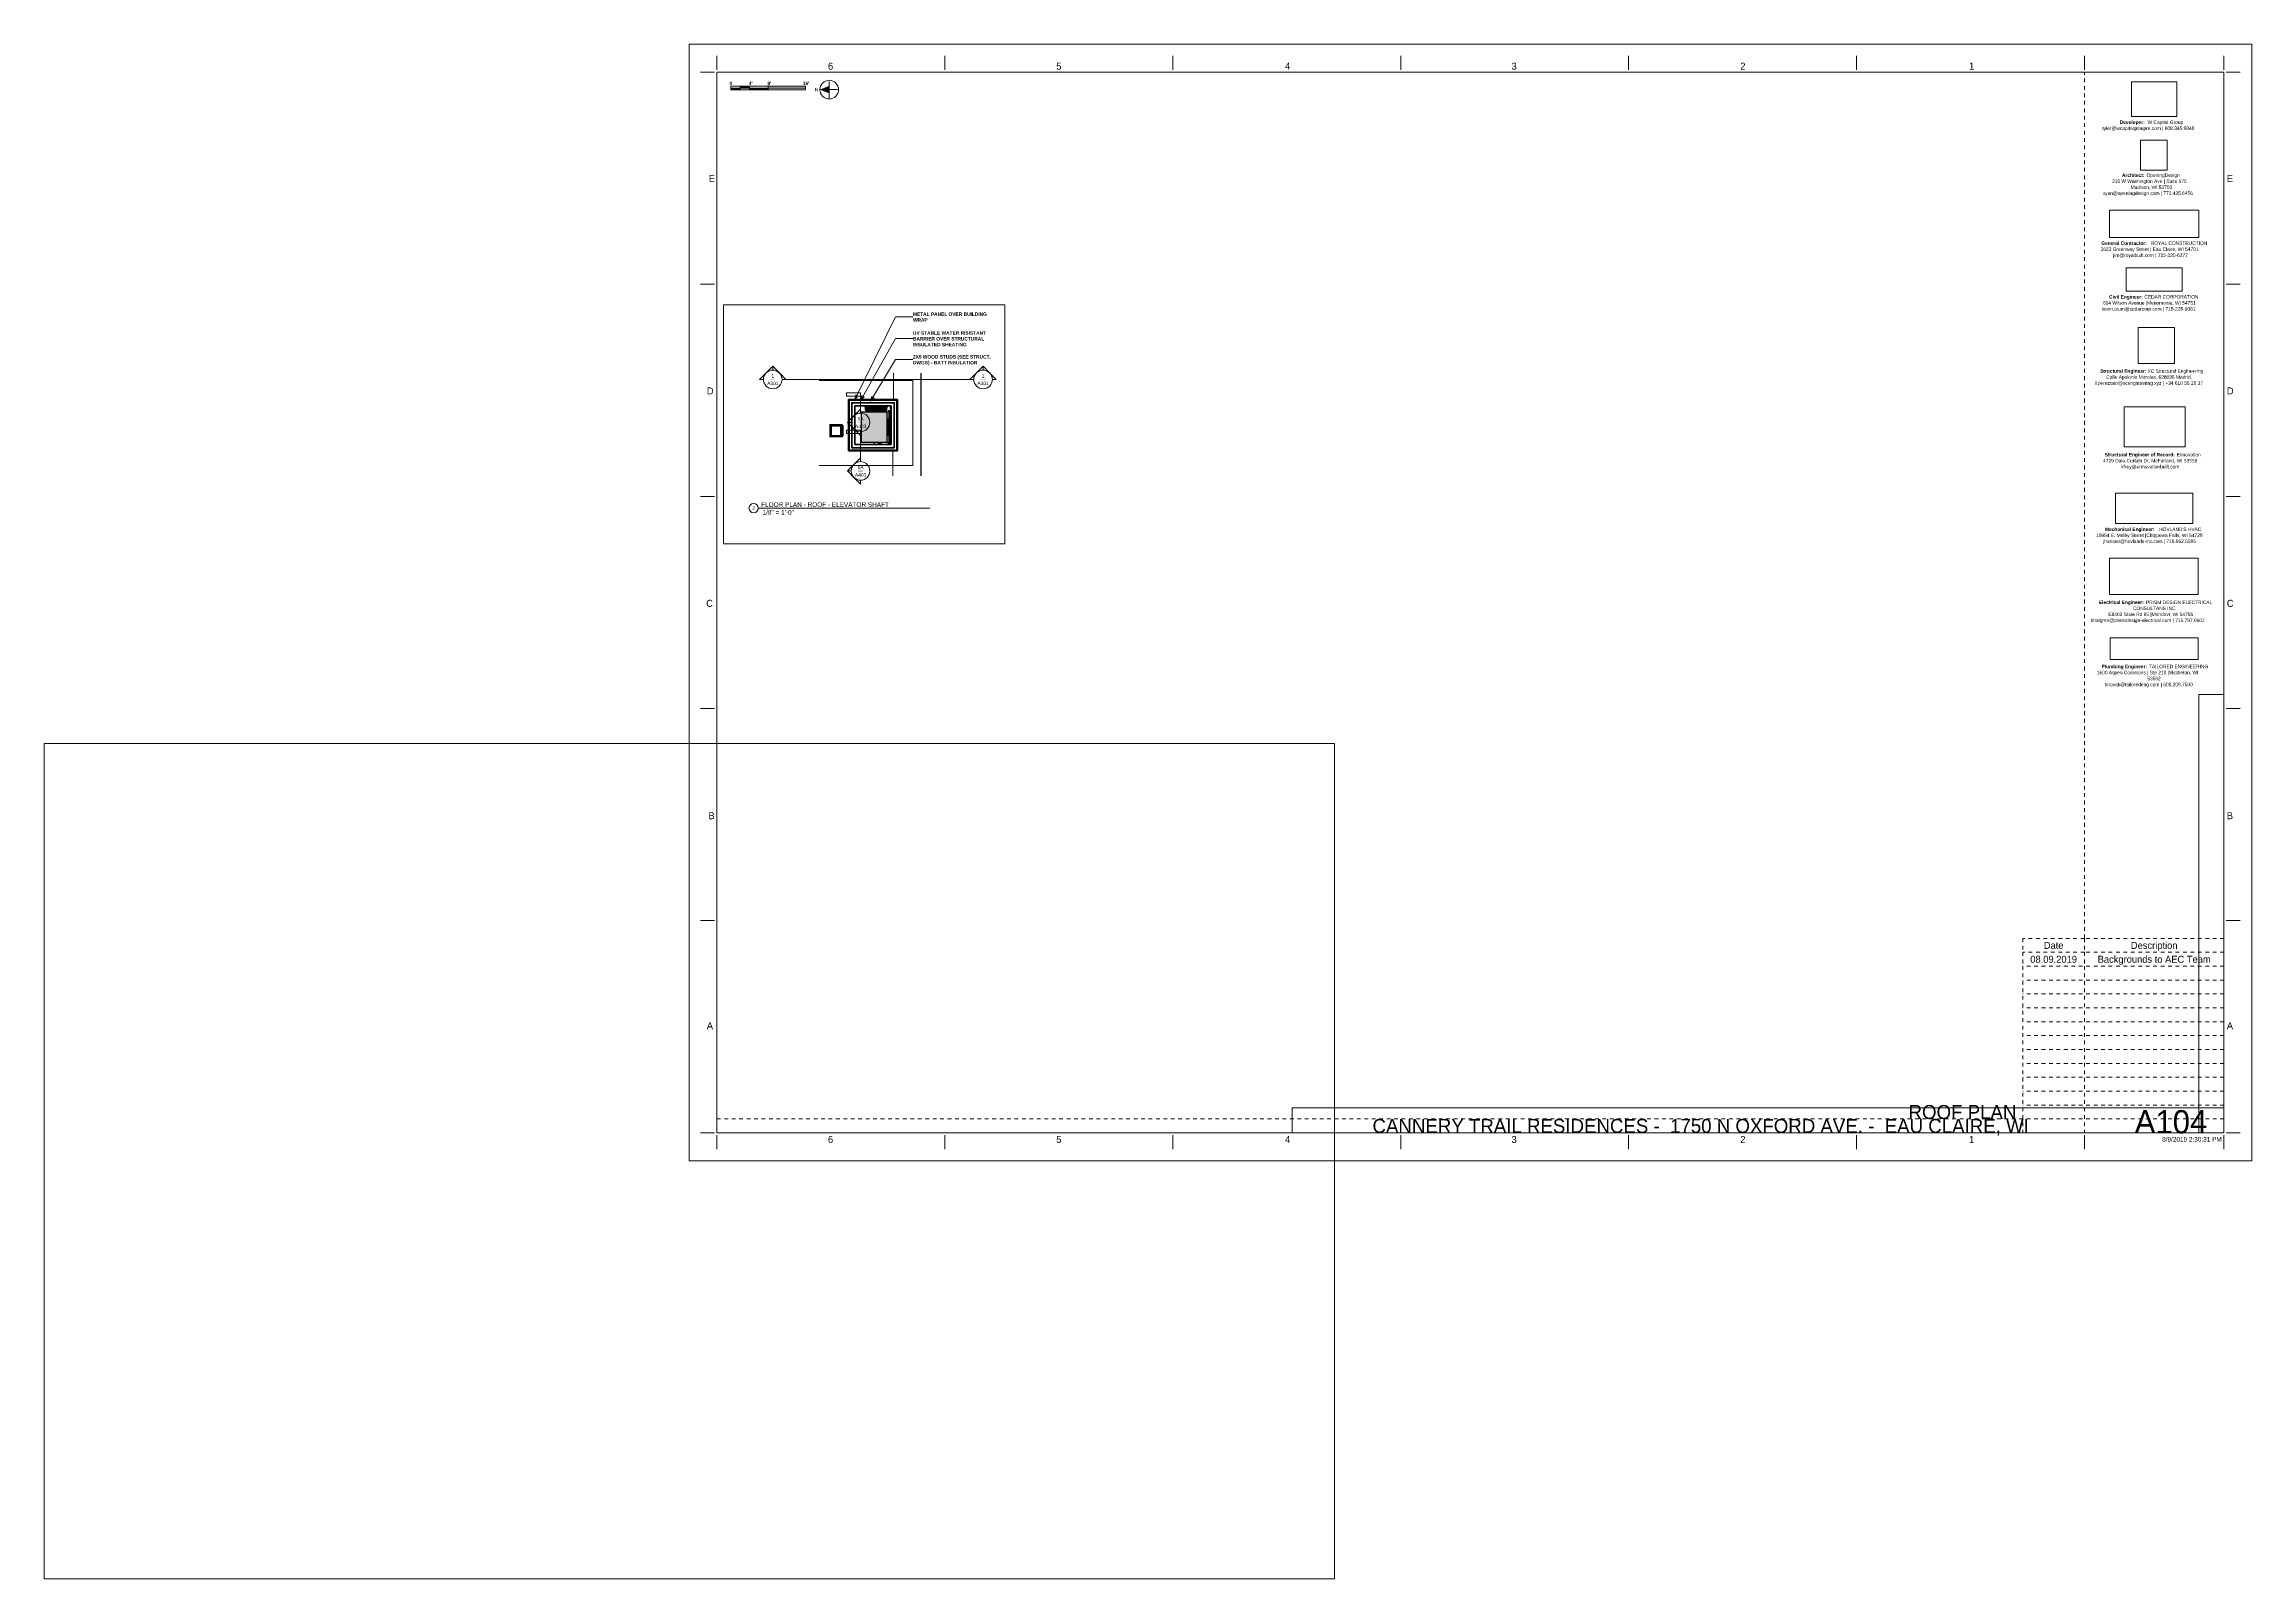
# Paper-space layout 'Layout1' of a CAD drawing. Header units: inches. Extents: x -17.3 to 42, y -11.2 to 30.
# The model-space entities are those that its viewports show. They can reach past a viewport. Long polylines and large blocks are cut down to what shows.
import ezdxf

# ---------------------------------------------------------------- set-up
doc = ezdxf.new("R2010")
doc.units = ezdxf.units.IN
doc.header["$MEASUREMENT"] = 0
for name, pattern in [('Aligning Line 1_8_', [0.25, 0.125, -0.125]), ('Dash 1_16_', [0.125, 0.0625, -0.0625]), ('Dot 1_32_', [0.03125, 0, -0.03125])]:
    doc.linetypes.add(name, pattern=pattern)
for name, color, linetype, lineweight in [('0-2', 7, 'Continuous', 9), ('A-ANNO-NOTE', 131, 'Continuous', 9), ('A-DETL', 90, 'Dot 1_32_', 13), ('A-GENM', 5, 'Continuous', 9), ('A-GENM-1', 55, 'Continuous', 9), ('A-GENM-2', 7, 'Continuous', 9), ('A-GENM-4', 5, 'Continuous', 50), ('A-ROOF-3', 7, 'Dash 1_16_', 9), ('A-WALL', 113, 'Continuous', 13), ('A-WALL-3', 250, 'Continuous', 50), ('G-ANNO-SCHD', 231, 'Continuous', 9), ('G-ANNO-SYMB-1', 147, 'Aligning Line 1_8_', 9), ('G-ANNO-SYMB-2', 111, 'Continuous', 9), ('G-ANNO-TEXT', 231, 'Continuous', 9), ('G-ANNO-TTLB', 6, 'Continuous', 9), ('G-ANNO-TTLB-MEDM', 33, 'Continuous', 20), ('G-IMPT-1', 55, 'Continuous', 9), ('G-IMPT-2', 1, 'Continuous', 9), ('Q-SPCQ-1', 37, 'Continuous', 9), ('Q-SPCQ-2', 7, 'Continuous', 9), ('S-BEAM', 12, 'Continuous', 9), ('S-FNDN-4', 7, 'Continuous', 9), ('S-FNDN-5', 32, 'Continuous', 50)]:
    doc.layers.add(name, color=color, linetype=linetype, lineweight=lineweight)
doc.layers.add('G-ANNO-NPLT', color=191, linetype='Continuous', plot=False)
doc.styles.add('Arial', font='arial.ttf', dxfattribs={"height": 9})
doc.styles.add('Arial_1', font='arial.ttf', dxfattribs={"height": 0.09375})
doc.styles.add('Century Gothic_1', font='ufonts.com_century-gothic.ttf', dxfattribs={"height": 9})
doc.styles.add('Century Gothic_2', font='ufonts.com_century-gothic.ttf', dxfattribs={"height": 0.1875})
doc.styles.add('Century Gothic_3', font='ufonts.com_century-gothic.ttf', dxfattribs={"height": 0.09375})
doc.styles.add('Century Gothic_4', font='ufonts.com_century-gothic.ttf', dxfattribs={"height": 0.125})
doc.styles.add('Century Gothic_5', font='ufonts.com_century-gothic.ttf', dxfattribs={"height": 0.625})
doc.styles.add('Century Gothic_6', font='ufonts.com_century-gothic.ttf', dxfattribs={"height": 0.375})
doc.styles.add('Century Gothic_B', font='GOTHICB.TTF', dxfattribs={"height": 9})
doc.styles.add('Century Gothic_B_1', font='GOTHICB.TTF', dxfattribs={"height": 0.09375})
picture_1 = doc.add_image_def('image1.jpg', size_in_pixel=(2440, 1006))
picture_2 = doc.add_image_def('image2.jpg', size_in_pixel=(785, 514))
picture_3 = doc.add_image_def('image3.png', size_in_pixel=(300, 300))
picture_4 = doc.add_image_def('image4.jpg', size_in_pixel=(336, 83))
picture_5 = doc.add_image_def('image5.jpg', size_in_pixel=(278, 110))
picture_6 = doc.add_image_def('image6.jpg', size_in_pixel=(302, 126))
picture_7 = doc.add_image_def('image7.jpg', size_in_pixel=(261, 80))
picture_8 = doc.add_image_def('image8.jpg', size_in_pixel=(344, 261))
picture_9 = doc.add_image_def('image9.jpg', size_in_pixel=(547, 610))
picture_10 = doc.add_image_def('image10.jpg', size_in_pixel=(95, 1663))
picture_11 = doc.add_image_def('image11.jpg', size_in_pixel=(3536, 95))

# ---------------------------------------------------------------- blocks, each defined once
blk = doc.blocks.new('OD Title Block - 30x42 - CDs - one-598439-ROOF PLAN')
at = {"layer": 'G-ANNO-TTLB'}
for p, q in [((-0.01, 30.014), (41.99, 30.014)), ((-0.01, 0.014), (-0.01, 30.014)), ((41.99, 0.014), (41.99, 30.014)), ((-0.01, 0.014), (41.99, 0.014))]:
    blk.add_line(p, q, dxfattribs=at)
at = {"layer": 'G-ANNO-TTLB', "linetype": 'Dot 1_32_', "lineweight": 13}
for p, q in [((37.49, 5.989), (37.49, 29.264)), ((0.74, 1.137), (35.905, 1.137))]:
    blk.add_line(p, q, dxfattribs=at)
at = {"layer": 'G-ANNO-TTLB-MEDM'}
for p, q in [((0.74, 29.326), (0.74, 29.701)), ((6.865, 29.326), (6.865, 29.701)), ((12.99, 29.326), (12.99, 29.701)), ((19.115, 29.326), (19.115, 29.701)), ((25.24, 29.326), (25.24, 29.701)), ((31.365, 29.326), (31.365, 29.701)), ((37.49, 29.326), (37.49, 29.701)), ((41.24, 29.326), (41.24, 29.701)), ((0.677, 29.264), (0.302, 29.264)), ((0.74, 29.264), (41.24, 29.264)), ((0.74, 29.264), (0.74, 0.764)), ((41.24, 29.264), (41.24, 0.764)), ((41.302, 29.264), (41.677, 29.264)), ((0.677, 23.564), (0.302, 23.564)), ((41.302, 23.564), (41.677, 23.564)), ((0.677, 17.864), (0.302, 17.864)), ((41.302, 17.864), (41.677, 17.864)), ((0.677, 12.164), (0.302, 12.164)), ((41.302, 12.164), (41.677, 12.164)), ((0.677, 6.464), (0.302, 6.464)), ((41.302, 6.464), (41.677, 6.464)), ((0.677, 0.764), (0.302, 0.764)), ((0.74, 0.764), (41.24, 0.764)), ((0.74, 0.701), (0.74, 0.326)), ((6.865, 0.701), (6.865, 0.326)), ((12.99, 0.701), (12.99, 0.326)), ((19.115, 0.701), (19.115, 0.326)), ((25.24, 0.701), (25.24, 0.326)), ((31.365, 0.701), (31.365, 0.326)), ((37.49, 0.701), (37.49, 0.326)), ((41.24, 0.701), (41.24, 0.326)), ((41.302, 0.764), (41.677, 0.764))]:
    blk.add_line(p, q, dxfattribs=at)
at = {"layer": 'G-ANNO-TTLB', "attachment_point": 1}
for s, insert, char_height, width, style in [('6', (3.725, 29.517), 0.188, 0.17675, 'Century Gothic_2'), ('5', (9.858, 29.517), 0.188, 0.17675, 'Century Gothic_2'), ('4', (16.007, 29.517), 0.188, 0.17675, 'Century Gothic_2'), ('3', (22.094, 29.517), 0.188, 0.17675, 'Century Gothic_2'), ('2', (28.242, 29.517), 0.188, 0.17675, 'Century Gothic_2'), ('1', (34.391, 29.517), 0.188, 0.17675, 'Century Gothic_2'), ('Developer: ', (38.44, 27.964), 0.09375, 0.90584, 'Century Gothic_B_1'), ('W Capital Group', (39.188, 27.964), 0.09375, 1.32878, 'Century Gothic_3'), ('tyler@wcapitalgroupre.com | 608.345.9848', (37.974, 27.802), 0.09375, 3.36141, 'Century Gothic_3'), ('E', (0.523, 26.497), 0.188, 0.17044, 'Century Gothic_2'), ('316 W Washington Ave | Suite 675', (38.233, 26.379), 0.09375, 2.65756, 'Century Gothic_3'), ('Architect: ', (38.499, 26.54), 0.09375, 0.80169, 'Century Gothic_B_1'), ('Madison, WI 53703', (38.733, 26.217), 0.09375, 1.44556, 'Century Gothic_3'), ('OpeningDesign', (39.16, 26.54), 0.09375, 1.212, 'Century Gothic_3'), ('E', (41.317, 26.497), 0.188, 0.17044, 'Century Gothic_2'), ('ryan@openingdesign.com | 773.425.6456', (38.002, 26.056), 0.09375, 3.21937, 'Century Gothic_3'), ('3653 Greenway Street | Eau Claire, WI 54701', (37.925, 24.552), 0.09375, 3.4845, 'Century Gothic_3'), ('General Contractor: ', (37.946, 24.714), 0.09375, 1.60969, 'Century Gothic_B_1'), ('jim@royalbuilt.com | 715-225-6377', (38.263, 24.391), 0.09375, 2.66387, 'Century Gothic_3'), ('ROYAL CONSTRUCTION', (39.274, 24.714), 0.09375, 1.82116, 'Century Gothic_3'), ('Civil Engineer: ', (38.154, 23.271), 0.09375, 1.14888, 'Century Gothic_B_1'), ('CEDAR CORPORATION', (39.102, 23.271), 0.09375, 1.78012, 'Century Gothic_3'), ('kevin.oium@cedarcorp.com | 715-235-9081', (37.956, 22.948), 0.09375, 3.40559, 'Century Gothic_3'), ('604 Wilson Avenue |Menomonie, WI 54751', (37.99, 23.109), 0.09375, 3.32669, 'Century Gothic_3'), ('D', (0.468, 20.791), 0.188, 0.23672, 'Century Gothic_2'), ('l.pereztato@xcengineering.xyz | +34 610 56 26 37', (37.787, 20.954), 0.09375, 3.81591, 'Century Gothic_3'), ('Structural Engineer: ', (37.914, 21.277), 0.09375, 1.54341, 'Century Gothic_B_1'), ('Calle Apolonio Morales, 628036 Madrid, ', (38.078, 21.116), 0.09375, 3.15309, 'Century Gothic_3'), ('XC Structural Engineering', (39.188, 21.277), 0.09375, 1.96319, 'Century Gothic_3'), ('D', (41.317, 20.791), 0.188, 0.23672, 'Century Gothic_2'), ('Structural Engineer of Record: ', (38.034, 19.03), 0.09375, 2.34509, 'Century Gothic_B_1'), ('Ennovation', (39.969, 19.03), 0.0937, 0.87428, 'Century Gothic_3'), ('4729 Dale-Curtain Dr, McFarland, WI 53558', (37.992, 18.869), 0.09375, 3.32037, 'Century Gothic_3'), ('kfrey@ennovationbuilt.com', (38.479, 18.707), 0.09375, 2.13994, 'Century Gothic_3'), ('10954 E. Melby Street |Chippewa Falls, WI 54729', (37.803, 16.865), 0.09375, 3.77487, 'Century Gothic_3'), ('jhansen@hovlands-inc.com | 715.552.5595', (37.996, 16.704), 0.09375, 3.31091, 'Century Gothic_3'), ('Mechanical Engineer: ', (38.045, 17.026), 0.09375, 1.76119, 'Century Gothic_B_1'), ("HOVLAND'S HVAC", (39.498, 17.026), 0.09375, 1.42663, 'Century Gothic_3'), ('C', (0.45, 15.084), 0.188, 0.25881, 'Century Gothic_2'), ('Electrical Engineer: ', (37.88, 15.064), 0.09375, 1.53394, 'Century Gothic_B_1'), ('CONSULTANS INC', (38.794, 14.903), 0.09375, 1.37613, 'Century Gothic_3'), ('PRISM DESIGN ELECTRICAL ', (39.146, 15.064), 0.09375, 2.09891, 'Century Gothic_3'), ('C', (41.317, 15.084), 0.188, 0.25881, 'Century Gothic_2'), ('bhalgren@prismdesign-electrical.com | 715.797.0602', (37.656, 14.58), 0.09375, 4.13469, 'Century Gothic_3'), ('E8403 State Rd 85 |Mondovi, WI 54755', (38.133, 14.741), 0.09375, 2.9795, 'Century Gothic_3'), ('1600 Aspen Commons | Ste 210 |Middleton, WI ', (37.823, 13.178), 0.09375, 3.77172, 'Century Gothic_3'), ('Plumbing Engineer: ', (37.951, 13.34), 0.09375, 1.54656, 'Century Gothic_B_1'), ('TAILORED ENGINEERING', (39.227, 13.34), 0.09375, 1.87166, 'Century Gothic_3'), ('bnovak@tailoredeng.com | 608.209.7500', (38.034, 12.856), 0.09375, 3.21622, 'Century Gothic_3'), ('53562', (39.18, 13.017), 0.0937, 0.44188, 'Century Gothic_3'), ('B', (0.512, 9.378), 0.188, 0.18306, 'Century Gothic_2'), ('B', (41.317, 9.378), 0.188, 0.18306, 'Century Gothic_2'), ('A', (0.468, 3.734), 0.188, 0.23672, 'Century Gothic_2'), ('A', (41.317, 3.734), 0.188, 0.23672, 'Century Gothic_2'), ('6', (3.724, 0.679), 0.188, 0.17675, 'Century Gothic_2'), ('5', (9.858, 0.679), 0.188, 0.17675, 'Century Gothic_2'), ('4', (16.007, 0.679), 0.188, 0.17675, 'Century Gothic_2'), ('3', (22.093, 0.679), 0.188, 0.17675, 'Century Gothic_2'), ('2', (28.242, 0.679), 0.188, 0.17675, 'Century Gothic_2'), ('1', (34.39, 0.679), 0.188, 0.17675, 'Century Gothic_2')]:
    blk.add_mtext(s, dxfattribs=dict(at, insert=insert, char_height=char_height, width=width, style=style))
at = {"layer": 'G-ANNO-TTLB'}
image = blk.add_image(picture_8, insert=(38.752, 28.068), size_in_units=(1.226, 0.93), dxfattribs=at)
image.dxf.flags = 7
image = blk.add_image(picture_9, insert=(38.999, 26.632), size_in_units=(0.719, 0.802), rotation=0, dxfattribs=at)
image.dxf.flags = 7
image = blk.add_image(picture_7, insert=(38.163, 24.818), size_in_units=(2.404, 0.737), dxfattribs=at)
image.dxf.flags = 7
image = blk.add_image(picture_6, insert=(38.612, 23.375), size_in_units=(1.506, 0.628), dxfattribs=at)
image.dxf.flags = 7
image = blk.add_image(picture_3, insert=(38.938, 21.431), size_in_units=(0.97, 0.97), dxfattribs=at)
image.dxf.flags = 7
image = blk.add_image(picture_2, insert=(38.558, 19.194), size_in_units=(1.638, 1.072), dxfattribs=at)
image.dxf.flags = 7
image = blk.add_image(picture_5, insert=(38.326, 17.131), size_in_units=(2.077, 0.822), dxfattribs=at)
image.dxf.flags = 7
image = blk.add_image(picture_1, insert=(38.167, 15.226), size_in_units=(2.376, 0.98), dxfattribs=at)
image.dxf.flags = 7
image = blk.add_image(picture_4, insert=(38.179, 13.479), size_in_units=(2.372, 0.586), dxfattribs=at)
image.dxf.flags = 7
image = blk.add_image(picture_10, insert=(40.567, 0.764), size_in_units=(0.673, 11.775), dxfattribs=at)
image.dxf.flags = 7
image = blk.add_image(picture_11, insert=(16.203, 0.764), size_in_units=(25.037, 0.673), dxfattribs=at)
image.dxf.flags = 7
blk = doc.blocks.new('Graphic Scale - 1-8-605179-ROOF PLAN')
at = {"layer": 'A-ANNO-NOTE'}
for points in [[(-1.756, 0), (-1.756, -0.049), (-2.006, -0.049), (-2.006, 0)], [(-1.506, 0.049), (-1.506, 0), (-1.756, 0), (-1.756, 0.049)], [(0, 0.049), (0, 0), (-1.006, 0), (-1.006, 0.049)], [(-1.006, 0), (-1.006, -0.049), (-1.506, -0.049), (-1.506, 0)]]:
    blk.add_hatch(color=256, dxfattribs=at).paths.add_polyline_path(points, flags=0)
for p, q in [((-2.006, 0.049), (0, 0.049)), ((-2.006, -0.049), (-2.006, 0.049)), ((-2.006, 0), (0, 0)), ((-1.756, 0.049), (-1.756, -0.049)), ((-1.506, 0.049), (-1.506, -0.049)), ((-1.006, -0.049), (-1.006, 0.049)), ((0, 0.049), (0, -0.049)), ((-2.006, -0.049), (0, -0.049))]:
    blk.add_line(p, q, dxfattribs=at)
at = {"layer": 'A-ANNO-NOTE', "attachment_point": 1, "style": 'Century Gothic_B_1'}
for s, insert, char_height, width in [('\\fCentury Gothic|b1|i0|c0|p34|;0', (-2.043, 0.173), 0.09375, 0.09153), ("4'", (-1.525, 0.173), 0.0937, 0.12625), ("8'", (-1.025, 0.173), 0.0937, 0.12625), ("16'", (-0.073, 0.173), 0.0937, 0.21778)]:
    blk.add_mtext(s, dxfattribs=dict(at, insert=insert, char_height=char_height, width=width))
blk = doc.blocks.new('North Arrow - Left-530765-ROOF PLAN')
at = {"layer": 'A-ANNO-NOTE'}
blk.add_hatch(color=256, dxfattribs=at).paths.add_polyline_path([(-0.25, 0), (0, 0.101), (0, -0.101)], flags=0)
for p, q in [((-0.219, 0), (0.219, 0)), ((0, 0.219), (0, -0.219))]:
    blk.add_line(p, q, dxfattribs=at)
blk.add_circle((0, 0), 0.25, dxfattribs=at)
at = {"layer": 'A-ANNO-NOTE', "insert": (-0.39, 0.047), "char_height": 0.0937, "width": 0.09784, "attachment_point": 1, "style": 'Arial_1'}
blk.add_mtext('N', dxfattribs=at)
blk = doc.blocks.new('Viewport - All On-568496-ROOF PLAN')
at = {"layer": 'G-ANNO-TTLB'}
for start, end in [(360, 180), (180, 360)]:
    blk.add_arc((-0.125, 0), 0.125, start, end, dxfattribs=at)
blk = doc.blocks.new('Otis_G2S_072320191620 - Duty_3500_Speed_150_Seismic_N_CabHeight_93_CabPanels_Y_EntHeight_84_CwtLoc_L2_CwtSafety_N_DoorHand_CO_OpeningType_Front_Glassback_N_FRSAME_NOH-2319444-FLOOR PLAN - ROOF - ELEVATOR SHAFT')
at = {"layer": 'G-IMPT-1'}
for points in [[(7.473, 77.11), (7.473, 7.9), (25.724, 7.9), (25.724, 11.442), (7.944, 11.442), (7.944, 77.228), (85.741, 77.228), (85.741, 11.442), (67.961, 11.442), (67.961, 7.9), (86.213, 7.9), (86.213, 77.7), (7.473, 77.7), (7.473, 77.169)], [(7.944, 77.228), (8.063, 77.11), (85.623, 77.11), (85.741, 77.228), (8.003, 77.228)], [(7.944, 53.236), (7.944, 11.442), (8.063, 11.442), (8.063, 77.11), (7.944, 77.169), (7.944, 72.15)], [(85.623, 11.56), (85.741, 11.501), (85.741, 77.228), (85.623, 77.051), (85.623, 15.407)], [(8.063, 11.56), (25.843, 11.56), (25.843, 11.501), (67.843, 11.501), (67.843, 11.56), (85.623, 11.56), (85.623, 77.11), (8.063, 77.11), (8.063, 15.407)], [(91.664, 65.237), (91.664, 65.05), (101.364, 65.057), (101.364, 65.237), (92.157, 65.237)], [(89.117, 59.882), (89.117, 57.507), (92.511, 57.507), (92.511, 59.882), (90.414, 59.882)], [(87.064, 54.395), (87.487, 54.395), (87.487, 57.395), (87.064, 57.395)], [(87.487, 54.395), (88.69, 54.395), (88.69, 57.395), (87.487, 57.395)], [(88.69, 54.395), (90.49, 54.395), (90.49, 57.395), (88.69, 57.395)], [(90.49, 57.395), (90.49, 54.395), (92.614, 54.395), (92.614, 57.395)], [(92.614, 54.395), (94.738, 54.395), (94.738, 57.395), (92.614, 57.395)], [(94.738, 57.395), (94.738, 54.395), (96.539, 54.395), (96.539, 57.395), (94.815, 57.395)], [(96.539, 57.395), (96.539, 54.395), (97.742, 54.395), (97.742, 57.395), (96.68, 57.395)], [(97.742, 57.395), (97.742, 54.395), (98.164, 54.395), (98.164, 57.395), (97.926, 57.395)], [(86.864, 49.295), (87.302, 49.295), (87.302, 54.295), (86.864, 54.295)], [(87.302, 50.987), (87.302, 49.295), (87.614, 49.295), (87.614, 54.295), (87.302, 54.295), (87.302, 53.236)], [(89.946, 49.295), (90.414, 49.295), (90.414, 54.295), (89.946, 54.295), (89.946, 50.987)], [(90.414, 54.295), (90.414, 49.295), (92.614, 49.295), (92.614, 54.295)], [(92.614, 53.236), (92.614, 49.295), (94.815, 49.295), (94.815, 54.295), (92.614, 54.295)], [(94.815, 54.295), (94.815, 49.295), (95.282, 49.295), (95.282, 54.295)], [(97.614, 49.295), (97.926, 49.295), (97.926, 54.295), (97.614, 54.295), (97.614, 50.987)], [(97.926, 49.295), (98.364, 49.295), (98.364, 54.295), (97.926, 54.295), (97.926, 50.987)], [(86.614, 48.837), (98.614, 48.837), (98.614, 49.152), (86.614, 49.152)], [(90.114, 39.05), (90.114, 30.694), (91.114, 30.694), (91.114, 45.694), (90.114, 45.694), (90.114, 43.779)], [(91.129, 45.694), (91.129, 30.694), (91.811, 30.694), (91.811, 45.694), (91.197, 45.694)], [(91.811, 45.694), (91.811, 30.694), (92.614, 30.694), (92.614, 45.694), (92.114, 45.694)], [(92.614, 31.957), (92.614, 30.694), (93.418, 30.694), (93.418, 45.694), (92.614, 45.694), (92.614, 34.321)], [(93.418, 34.321), (93.418, 30.694), (94.099, 30.694), (94.099, 45.694), (93.418, 45.694), (93.418, 39.05)], [(94.114, 31.957), (94.114, 30.694), (95.114, 30.694), (95.114, 45.694), (94.114, 45.694), (94.114, 34.321)], [(98.653, 43.056), (98.742, 42.611), (98.993, 42.235), (99.466, 41.964), (99.814, 41.895), (100.258, 41.983), (100.635, 42.235), (100.887, 42.611), (100.975, 43.056), (100.887, 43.5), (100.635, 43.877), (100.258, 44.128), (99.814, 44.217), (99.37, 44.128), (98.993, 43.877), (98.742, 43.5)], [(98.653, 40.306), (98.742, 39.861), (98.993, 39.485), (99.466, 39.214), (99.814, 39.145), (100.258, 39.233), (100.635, 39.485), (100.887, 39.861), (100.975, 40.306), (100.887, 40.75), (100.635, 41.127), (100.258, 41.378), (99.814, 41.467), (99.37, 41.378), (98.993, 41.127), (98.742, 40.75)], [(98.653, 37.484), (98.742, 37.039), (98.993, 36.663), (99.37, 36.411), (99.814, 36.323), (100.258, 36.411), (100.635, 36.663), (100.887, 37.039), (100.975, 37.484), (100.887, 37.928), (100.635, 38.305), (100.258, 38.556), (99.814, 38.645), (99.37, 38.556), (98.993, 38.305), (98.742, 37.928)], [(98.653, 34.734), (98.742, 34.289), (98.993, 33.913), (99.37, 33.661), (99.814, 33.573), (100.258, 33.661), (100.635, 33.913), (100.893, 34.321), (100.975, 34.734), (100.887, 35.178), (100.635, 35.555), (100.258, 35.806), (99.814, 35.895), (99.37, 35.806), (98.993, 35.555), (98.742, 35.178)], [(86.709, 29.781), (87.159, 29.781), (87.159, 30.608), (86.709, 30.608)], [(87.159, 29.781), (88.439, 29.781), (88.439, 30.608), (87.159, 30.608)], [(88.439, 30.608), (88.439, 29.781), (90.354, 29.781), (90.354, 30.608)], [(90.354, 29.781), (92.614, 29.781), (92.614, 30.608), (90.354, 30.608)], [(92.614, 29.781), (94.874, 29.781), (94.874, 30.608), (92.614, 30.608)], [(94.874, 29.781), (96.79, 29.781), (96.79, 30.608), (94.874, 30.608)], [(96.79, 29.781), (98.07, 29.781), (98.07, 30.608), (96.79, 30.608)], [(98.07, 29.781), (98.519, 29.781), (98.519, 30.608), (98.07, 30.608)], [(86.709, 28.722), (87.159, 28.722), (87.159, 29.667), (86.709, 29.667)], [(87.159, 29.593), (87.199, 28.722), (88.439, 28.722), (88.439, 29.667), (87.159, 29.667)], [(88.439, 28.722), (90.354, 28.722), (90.354, 29.667), (88.439, 29.667), (88.439, 29.593)], [(90.354, 29.593), (90.354, 28.722), (92.614, 28.722), (92.614, 29.667), (90.354, 29.667)], [(92.614, 29.593), (92.614, 28.722), (94.874, 28.722), (94.874, 29.667), (92.614, 29.667)], [(94.874, 29.593), (94.874, 28.722), (96.79, 28.722), (96.79, 29.667), (94.874, 29.667)], [(96.79, 28.722), (98.07, 28.722), (98.07, 29.667), (96.79, 29.667)], [(98.07, 28.722), (98.519, 28.722), (98.519, 29.667), (98.07, 29.667)], [(87.378, 24.864), (87.378, 22.225), (87.777, 22.225), (87.777, 28.564), (87.378, 28.564), (87.378, 26.802)], [(87.777, 24.864), (87.777, 22.225), (88.912, 22.225), (88.912, 28.564), (87.777, 28.564), (87.777, 26.802)], [(88.912, 22.225), (90.61, 22.225), (90.61, 28.564), (88.912, 28.564), (88.912, 24.864)], [(90.61, 28.564), (90.61, 22.225), (92.614, 22.225), (92.614, 28.564)], [(92.614, 26.802), (92.614, 22.225), (94.618, 22.225), (94.618, 28.564), (92.614, 28.564)], [(94.618, 28.564), (94.618, 22.225), (96.317, 22.225), (96.317, 28.564), (95.332, 28.564)], [(96.317, 26.802), (96.317, 22.225), (97.452, 22.225), (97.452, 28.564), (96.317, 28.564)], [(97.452, 28.564), (97.452, 22.225), (97.85, 22.225), (97.85, 28.564)], [(87.514, 22.179), (87.514, 19.01), (87.666, 19.01), (87.666, 22.179)], [(87.666, 22.179), (87.666, 19.01), (88.1, 19.01), (88.1, 22.179)], [(88.1, 19.01), (88.749, 19.01), (88.749, 22.179), (88.1, 22.179)], [(88.749, 19.01), (89.114, 19.01), (89.114, 22.179), (88.749, 22.179)], [(89.114, 19.01), (94.114, 19.01), (94.114, 22.179), (89.114, 22.179)], [(94.114, 19.01), (94.38, 19.01), (94.38, 22.179), (94.114, 22.179)], [(94.38, 19.01), (95.028, 19.01), (95.028, 22.179), (94.38, 22.179)], [(95.028, 22.179), (95.028, 19.01), (95.462, 19.01), (95.462, 22.179), (95.332, 22.179)], [(95.462, 19.01), (95.614, 19.01), (95.614, 22.179), (95.462, 22.179)], [(91.664, 12.74), (91.664, 12.552), (101.364, 12.552), (101.364, 12.74), (92.157, 12.74)], [(8.063, 11.501), (8.063, 11.442), (25.724, 11.442), (25.837, 11.56), (8.063, 11.56)], [(25.724, 7.841), (25.724, 7.597), (25.843, 7.479), (25.843, 11.56), (25.724, 11.442), (25.724, 7.9)], [(25.843, 11.501), (25.843, 7.841), (67.843, 7.841), (67.843, 11.501), (37.447, 11.501)], [(67.843, 11.56), (67.961, 11.442), (85.741, 11.442), (85.623, 11.56), (67.918, 11.56)], [(67.843, 7.841), (67.843, 7.479), (67.961, 7.597), (67.961, 11.442), (67.843, 11.501), (67.843, 7.9)], [(4.289, 7.4), (4.329, 7.361), (8.226, 7.4)], [(24.996, 7.479), (25.843, 7.479), (25.724, 7.597), (24.996, 7.597)], [(25.844, 6.15), (46.841, 6.15), (46.841, 7.4), (25.844, 7.4)], [(46.844, 7.4), (46.844, 6.15), (67.841, 6.15), (67.841, 7.4), (53.985, 7.4)], [(67.843, 7.479), (68.689, 7.479), (68.689, 7.597), (67.961, 7.597)], [(85.459, 7.4), (85.459, 7.361), (87.062, 7.4)], [(89.356, 6.189), (89.396, 6.189), (89.356, 7.361)], [(4.289, 6.15), (4.329, 6.189), (4.289, 6.189)]]:
    blk.add_hatch(color=256, dxfattribs=at).paths.add_polyline_path(points, flags=0)
h = blk.add_hatch(color=256, dxfattribs=at)
h.paths.add_polyline_path([(87.199, 65.05), (87.199, 57.395), (98.164, 57.395), (98.164, 54.395), (87.199, 54.395), (87.199, 54.295), (98.364, 54.295), (98.364, 49.295), (98.364, 49.257), (98.364, 49.152), (98.614, 49.152), (98.614, 48.837), (98.364, 48.837), (98.364, 45.733), (97.964, 45.733), (97.964, 30.608), (98.519, 30.608), (98.519, 29.781), (97.964, 29.781), (97.964, 29.667), (98.519, 29.667), (98.519, 28.722), (97.964, 28.722), (97.964, 26.802), (97.85, 26.802), (97.85, 22.225), (87.378, 22.225), (87.378, 26.802), (87.264, 26.802), (87.264, 28.722), (87.199, 28.722), (87.199, 12.74), (101.429, 12.74), (101.429, 65.05), (95.332, 65.05)], flags=0)
h.paths.add_polyline_path([(87.199, 43.779), (87.199, 30.608), (87.264, 30.608), (87.264, 45.733), (87.199, 45.733)], flags=0)
h.paths.add_polyline_path([(87.199, 29.781), (87.199, 29.667), (87.264, 29.667), (87.264, 29.781)], flags=0)
h.paths.add_polyline_path([(87.514, 22.179), (95.614, 22.179), (95.614, 19.01), (87.514, 19.01)], flags=0)
h.paths.add_polyline_path([(89.117, 59.882), (92.511, 59.882), (92.511, 57.507), (89.117, 57.507)], flags=0)
h.paths.add_polyline_path([(98.653, 34.734), (98.742, 35.178), (98.993, 35.555), (99.37, 35.806), (99.814, 35.895), (100.258, 35.806), (100.635, 35.555), (100.887, 35.178), (100.975, 34.734), (100.887, 34.289), (100.635, 33.913), (100.258, 33.661), (99.814, 33.573), (99.37, 33.661), (98.993, 33.913), (98.735, 34.321)], flags=0)
h.paths.add_polyline_path([(98.653, 37.484), (98.742, 37.928), (98.993, 38.305), (99.37, 38.556), (99.814, 38.645), (100.258, 38.556), (100.635, 38.305), (100.887, 37.928), (100.975, 37.484), (100.887, 37.039), (100.635, 36.663), (100.258, 36.411), (99.814, 36.323), (99.37, 36.411), (98.993, 36.663), (98.742, 37.039)], flags=0)
h.paths.add_polyline_path([(98.653, 40.306), (98.742, 40.75), (98.993, 41.127), (99.466, 41.397), (99.814, 41.467), (100.258, 41.378), (100.635, 41.127), (100.887, 40.75), (100.975, 40.306), (100.887, 39.861), (100.635, 39.485), (100.258, 39.233), (99.814, 39.145), (99.37, 39.233), (98.993, 39.485), (98.742, 39.861)], flags=0)
h.paths.add_polyline_path([(98.653, 43.056), (98.742, 43.5), (98.993, 43.877), (99.37, 44.128), (99.814, 44.217), (100.258, 44.128), (100.635, 43.877), (100.887, 43.5), (100.975, 43.056), (100.887, 42.611), (100.635, 42.235), (100.258, 41.983), (99.814, 41.895), (99.37, 41.983), (98.993, 42.235), (98.742, 42.611)], flags=0)
h = blk.add_hatch(color=256, dxfattribs=at)
h.paths.add_polyline_path([(87.614, 54.295), (87.614, 49.295), (89.946, 49.295), (89.946, 54.295)], flags=0)
h.paths.add_polyline_path([(95.282, 49.295), (97.614, 49.295), (97.614, 54.295), (95.282, 54.295), (95.282, 50.987)], flags=0)
h = blk.add_hatch(color=256, dxfattribs=at)
h.paths.add_polyline_path([(86.864, 45.733), (87.302, 45.733), (87.264, 48.837), (86.864, 48.837)], flags=0)
h.paths.add_polyline_path([(86.864, 49.152), (87.302, 49.152), (87.264, 49.257), (86.864, 49.257)], flags=0)
h = blk.add_hatch(color=256, dxfattribs=at)
h.paths.add_polyline_path([(87.302, 45.733), (88.548, 45.733), (88.548, 48.837), (87.302, 48.837), (87.302, 48.507)], flags=0)
h.paths.add_polyline_path([(87.302, 49.152), (88.548, 49.152), (88.548, 49.257), (87.302, 49.257)], flags=0)
h = blk.add_hatch(color=256, dxfattribs=at)
h.paths.add_polyline_path([(88.548, 48.507), (88.548, 45.733), (90.414, 45.733), (90.414, 48.837), (88.548, 48.837)], flags=0)
h.paths.add_polyline_path([(88.548, 49.152), (90.414, 49.152), (90.414, 49.257), (88.548, 49.257)], flags=0)
h = blk.add_hatch(color=256, dxfattribs=at)
h.paths.add_polyline_path([(90.414, 45.733), (92.614, 45.733), (92.614, 48.837), (90.414, 48.837), (90.414, 48.507)], flags=0)
h.paths.add_polyline_path([(90.414, 49.152), (92.614, 49.152), (92.614, 49.257), (90.414, 49.257)], flags=0)
h = blk.add_hatch(color=256, dxfattribs=at)
h.paths.add_polyline_path([(92.614, 45.733), (94.815, 45.733), (94.815, 48.837), (92.614, 48.837), (92.614, 46.143)], flags=0)
h.paths.add_polyline_path([(92.614, 49.152), (94.815, 49.152), (94.815, 49.257), (92.614, 49.257)], flags=0)
h = blk.add_hatch(color=256, dxfattribs=at)
h.paths.add_polyline_path([(94.815, 46.143), (94.815, 45.733), (96.68, 45.733), (96.68, 48.837), (94.815, 48.837), (94.815, 48.507)], flags=0)
h.paths.add_polyline_path([(94.815, 49.257), (94.815, 49.152), (96.68, 49.152), (96.68, 49.257), (95.332, 49.257)], flags=0)
h = blk.add_hatch(color=256, dxfattribs=at)
h.paths.add_polyline_path([(96.68, 49.152), (97.926, 49.152), (97.926, 49.257), (96.68, 49.257)], flags=0)
h.paths.add_polyline_path([(96.68, 45.733), (97.926, 45.733), (97.926, 48.837), (96.68, 48.837)], flags=0)
h = blk.add_hatch(color=256, dxfattribs=at)
h.paths.add_polyline_path([(97.926, 49.257), (97.964, 49.152), (98.364, 49.152), (98.364, 49.257), (97.964, 49.257)], flags=0)
h.paths.add_polyline_path([(97.926, 45.733), (98.364, 45.733), (98.364, 48.837), (97.926, 48.837)], flags=0)
h = blk.add_hatch(color=256, dxfattribs=at)
h.paths.add_polyline_path([(87.264, 30.694), (87.264, 30.608), (97.964, 30.608), (97.926, 45.733), (87.264, 45.694), (87.264, 34.321)], flags=0)
h.paths.add_polyline_path([(87.264, 28.722), (87.264, 26.802), (87.378, 26.802), (87.378, 28.564), (97.85, 28.564), (97.85, 26.802), (97.964, 26.802), (97.964, 28.722), (87.378, 28.722)], flags=0)
h.paths.add_polyline_path([(87.264, 29.667), (97.964, 29.667), (97.964, 29.781), (87.264, 29.781)], flags=0)
h.paths.add_polyline_path([(90.114, 34.321), (90.114, 45.694), (95.114, 45.694), (95.114, 30.694), (90.114, 30.694)], flags=0)
h = blk.add_hatch(color=256, dxfattribs=at)
h.paths.add_polyline_path([(5.504, 44.864), (5.504, 42.895), (7.473, 42.895), (7.473, 44.864)], flags=0)
h.paths.add_polyline_path([(86.213, 44.864), (86.213, 42.895), (87.199, 42.895), (87.199, 44.864), (87.062, 44.864)], flags=0)
h = blk.add_hatch(color=256, dxfattribs=at)
h.paths.add_polyline_path([(5.504, 34.895), (5.504, 32.926), (7.473, 32.926), (7.473, 34.895)], flags=0)
h.paths.add_polyline_path([(86.213, 32.926), (87.199, 32.926), (87.199, 34.895), (86.213, 34.895), (86.213, 34.321)], flags=0)
h = blk.add_hatch(color=256, dxfattribs=at)
h.paths.add_polyline_path([(4.093, 7.9), (4.093, 4.56), (89.593, 4.56), (89.593, 7.9), (67.961, 7.9), (67.961, 7.597), (68.689, 7.597), (68.689, 7.479), (67.843, 7.479), (67.843, 7.841), (25.843, 7.841), (25.843, 7.479), (24.996, 7.479), (24.996, 7.597), (25.724, 7.597), (25.724, 7.9), (4.289, 7.9)], flags=0)
h.paths.add_polyline_path([(4.289, 6.189), (4.329, 7.4), (4.329, 7.361), (4.329, 6.189), (4.289, 6.15)], flags=0)
h.paths.add_polyline_path([(25.844, 7.4), (46.841, 7.4), (46.841, 6.15), (25.844, 6.15)], flags=0)
h.paths.add_polyline_path([(46.844, 6.15), (46.844, 7.4), (67.841, 7.4), (67.841, 6.15), (53.985, 6.15)], flags=0)
h.paths.add_polyline_path([(85.459, 6.15), (85.459, 6.189), (89.356, 6.189), (89.356, 7.361), (89.396, 7.361), (89.356, 6.15), (87.062, 6.15)], flags=0)
at = {"layer": 'G-IMPT-2'}
for p, q in [((7.473, 77.7), (7.473, 7.9)), ((86.213, 77.7), (7.473, 77.7)), ((85.741, 77.228), (7.944, 77.228)), ((7.944, 77.228), (8.063, 77.11)), ((7.944, 77.228), (7.944, 11.442)), ((8.063, 77.11), (7.944, 77.228)), ((85.741, 77.228), (85.623, 77.11)), ((85.623, 77.11), (85.741, 77.228)), ((85.741, 11.442), (85.741, 77.228)), ((86.213, 7.9), (86.213, 77.7)), ((8.063, 77.11), (85.623, 77.11)), ((8.063, 11.56), (8.063, 77.11)), ((85.623, 77.11), (85.623, 11.56)), ((87.199, 65.05), (101.429, 65.05)), ((87.199, 65.05), (87.199, 57.395)), ((91.664, 65.05), (91.664, 65.237)), ((91.664, 65.237), (101.364, 65.237)), ((101.364, 65.237), (101.364, 65.057)), ((101.429, 65.05), (101.429, 12.74)), ((89.117, 59.882), (92.511, 59.882)), ((89.117, 57.507), (89.117, 59.882)), ((92.511, 59.882), (92.511, 57.507)), ((87.064, 57.395), (87.487, 57.395)), ((87.064, 57.395), (87.064, 54.395)), ((87.487, 57.395), (88.69, 57.395)), ((87.487, 57.395), (87.487, 54.395)), ((88.69, 57.395), (90.49, 57.395)), ((88.69, 57.395), (88.69, 54.395)), ((92.511, 57.507), (89.117, 57.507)), ((90.49, 57.395), (92.614, 57.395)), ((90.49, 57.395), (90.49, 54.395)), ((92.614, 57.395), (94.738, 57.395)), ((92.614, 57.395), (92.614, 54.395)), ((94.738, 57.395), (96.539, 57.395)), ((94.738, 57.395), (94.738, 54.395)), ((96.539, 57.395), (97.742, 57.395)), ((96.539, 57.395), (96.539, 54.395)), ((97.742, 57.395), (98.164, 57.395)), ((97.742, 57.395), (97.742, 54.395)), ((98.164, 57.395), (98.164, 54.395)), ((86.864, 54.295), (87.302, 54.295)), ((86.864, 54.295), (86.864, 49.295)), ((87.487, 54.395), (87.064, 54.395)), ((87.199, 54.395), (87.199, 54.295)), ((87.302, 54.295), (87.614, 54.295)), ((87.302, 54.295), (87.302, 49.295)), ((88.69, 54.395), (87.487, 54.395)), ((87.614, 54.295), (89.946, 54.295)), ((87.614, 54.295), (87.614, 49.295)), ((90.49, 54.395), (88.69, 54.395)), ((89.946, 54.295), (90.414, 54.295)), ((90.414, 54.295), (92.614, 54.295)), ((90.414, 54.295), (90.414, 49.295)), ((92.614, 54.395), (90.49, 54.395)), ((94.738, 54.395), (92.614, 54.395)), ((92.614, 54.295), (94.815, 54.295)), ((92.614, 49.295), (92.614, 54.295)), ((96.539, 54.395), (94.738, 54.395)), ((94.815, 54.295), (95.282, 54.295)), ((94.815, 54.295), (94.815, 49.295)), ((95.282, 54.295), (97.614, 54.295)), ((97.742, 54.395), (96.539, 54.395)), ((97.614, 54.295), (97.614, 49.295)), ((97.614, 54.295), (97.926, 54.295)), ((98.164, 54.395), (97.742, 54.395)), ((97.926, 54.295), (98.364, 54.295)), ((97.926, 54.295), (97.926, 49.295)), ((98.364, 54.295), (98.364, 49.295)), ((87.302, 49.295), (86.864, 49.295)), ((86.864, 49.257), (87.302, 49.257)), ((86.864, 49.152), (86.864, 49.257)), ((87.614, 49.295), (87.302, 49.295)), ((87.302, 49.257), (88.548, 49.257)), ((87.302, 49.152), (87.302, 49.257)), ((89.946, 49.295), (87.614, 49.295)), ((88.548, 49.257), (90.414, 49.257)), ((88.548, 49.152), (88.548, 49.257)), ((90.414, 49.295), (89.946, 49.295)), ((92.614, 49.295), (90.414, 49.295)), ((90.414, 49.257), (92.614, 49.257)), ((90.414, 49.152), (90.414, 49.257)), ((94.815, 49.295), (92.614, 49.295)), ((92.614, 49.257), (94.815, 49.257)), ((92.614, 49.257), (92.614, 49.152)), ((95.282, 49.295), (94.815, 49.295)), ((94.815, 49.257), (96.68, 49.257)), ((94.815, 49.152), (94.815, 49.257)), ((97.614, 49.295), (95.282, 49.295)), ((96.68, 49.257), (97.926, 49.257)), ((96.68, 49.152), (96.68, 49.257)), ((97.926, 49.295), (97.614, 49.295)), ((98.364, 49.295), (97.926, 49.295)), ((97.926, 49.257), (98.364, 49.257)), ((97.926, 49.152), (97.926, 49.257)), ((98.364, 49.152), (98.364, 49.257)), ((86.614, 49.152), (98.614, 49.152)), ((86.614, 49.152), (86.614, 48.837)), ((98.614, 48.837), (86.614, 48.837)), ((86.864, 45.733), (86.864, 48.837)), ((87.302, 45.733), (87.302, 48.837)), ((88.548, 45.733), (88.548, 48.837)), ((90.414, 45.733), (90.414, 48.837)), ((92.614, 48.837), (92.614, 45.733)), ((94.815, 45.733), (94.815, 48.837)), ((96.68, 45.733), (96.68, 48.837)), ((97.926, 45.733), (97.926, 48.837)), ((98.364, 45.733), (98.364, 48.837)), ((98.614, 49.152), (98.614, 48.837)), ((87.302, 45.733), (86.864, 45.733)), ((87.199, 45.733), (87.199, 30.608)), ((87.264, 30.608), (87.264, 45.733)), ((88.548, 45.733), (87.302, 45.733)), ((90.414, 45.733), (88.548, 45.733)), ((90.114, 45.694), (91.114, 45.694)), ((90.114, 45.694), (90.114, 30.694)), ((92.614, 45.733), (90.414, 45.733)), ((91.114, 30.694), (91.114, 45.694)), ((91.114, 45.694), (91.114, 30.694)), ((91.129, 45.694), (91.811, 45.694)), ((91.129, 30.694), (91.129, 45.694)), ((91.811, 45.694), (92.614, 45.694)), ((91.811, 30.694), (91.811, 45.694)), ((94.815, 45.733), (92.614, 45.733)), ((92.614, 45.694), (93.418, 45.694)), ((92.614, 45.694), (92.614, 30.694)), ((93.418, 45.694), (94.099, 45.694)), ((93.418, 30.694), (93.418, 45.694)), ((94.099, 30.694), (94.099, 45.694)), ((94.114, 45.694), (95.114, 45.694)), ((94.114, 45.694), (94.114, 30.694)), ((94.114, 30.694), (94.114, 45.694)), ((96.68, 45.733), (94.815, 45.733)), ((95.114, 30.694), (95.114, 45.694)), ((97.926, 45.733), (96.68, 45.733)), ((98.364, 45.733), (97.926, 45.733)), ((97.964, 45.733), (97.964, 30.608)), ((5.504, 42.895), (5.504, 44.864)), ((7.473, 44.864), (5.504, 44.864)), ((5.504, 44.864), (7.473, 44.864)), ((87.199, 44.864), (86.213, 44.864)), ((86.213, 44.864), (87.199, 44.864)), ((99.37, 44.128), (98.993, 43.877)), ((99.814, 44.217), (99.37, 44.128)), ((100.258, 44.128), (99.814, 44.217)), ((100.635, 43.877), (100.258, 44.128)), ((98.742, 43.5), (98.653, 43.056)), ((98.993, 43.877), (98.742, 43.5)), ((100.887, 43.5), (100.635, 43.877)), ((100.975, 43.056), (100.887, 43.5)), ((5.504, 42.895), (7.473, 42.895)), ((86.213, 42.895), (87.199, 42.895)), ((98.653, 43.056), (98.742, 42.611)), ((100.887, 42.611), (100.975, 43.056)), ((98.742, 42.611), (98.993, 42.235)), ((98.993, 42.235), (99.37, 41.983)), ((100.258, 41.983), (100.635, 42.235)), ((100.635, 42.235), (100.887, 42.611)), ((99.37, 41.983), (99.814, 41.895)), ((99.814, 41.895), (100.258, 41.983)), ((98.993, 41.127), (98.742, 40.75)), ((99.37, 41.378), (98.993, 41.127)), ((99.814, 41.467), (99.37, 41.378)), ((100.258, 41.378), (99.814, 41.467)), ((100.635, 41.127), (100.258, 41.378)), ((100.887, 40.75), (100.635, 41.127)), ((98.742, 40.75), (98.653, 40.306)), ((100.975, 40.306), (100.887, 40.75)), ((98.653, 40.306), (98.742, 39.861)), ((98.742, 39.861), (98.993, 39.485)), ((100.635, 39.485), (100.887, 39.861)), ((100.887, 39.861), (100.975, 40.306)), ((98.993, 39.485), (99.37, 39.233)), ((99.37, 39.233), (99.814, 39.145)), ((99.814, 39.145), (100.258, 39.233)), ((100.258, 39.233), (100.635, 39.485)), ((99.814, 38.645), (99.37, 38.556)), ((100.258, 38.556), (99.814, 38.645)), ((98.993, 38.305), (98.742, 37.928)), ((99.37, 38.556), (98.993, 38.305)), ((100.635, 38.305), (100.258, 38.556)), ((100.887, 37.928), (100.635, 38.305)), ((98.742, 37.928), (98.653, 37.484)), ((98.653, 37.484), (98.742, 37.039)), ((100.975, 37.484), (100.887, 37.928)), ((100.887, 37.039), (100.975, 37.484)), ((98.742, 37.039), (98.993, 36.663)), ((100.635, 36.663), (100.887, 37.039)), ((98.993, 36.663), (99.37, 36.411)), ((99.37, 36.411), (99.814, 36.323)), ((99.814, 36.323), (100.258, 36.411)), ((100.258, 36.411), (100.635, 36.663)), ((99.37, 35.806), (98.993, 35.555)), ((99.814, 35.895), (99.37, 35.806)), ((100.258, 35.806), (99.814, 35.895)), ((100.635, 35.555), (100.258, 35.806)), ((98.742, 35.178), (98.653, 34.734)), ((98.993, 35.555), (98.742, 35.178)), ((100.887, 35.178), (100.635, 35.555)), ((100.975, 34.734), (100.887, 35.178)), ((5.504, 32.926), (5.504, 34.895)), ((7.473, 34.895), (5.504, 34.895)), ((87.199, 34.895), (86.213, 34.895)), ((98.653, 34.734), (98.742, 34.289)), ((100.887, 34.289), (100.975, 34.734)), ((98.742, 34.289), (98.993, 33.913)), ((98.993, 33.913), (99.37, 33.661)), ((100.258, 33.661), (100.635, 33.913)), ((100.635, 33.913), (100.887, 34.289)), ((99.37, 33.661), (99.814, 33.573)), ((99.814, 33.573), (100.258, 33.661)), ((7.473, 32.926), (5.504, 32.926)), ((7.473, 32.926), (5.504, 32.926)), ((87.199, 32.926), (86.213, 32.926)), ((87.199, 32.926), (86.213, 32.926)), ((86.709, 30.608), (87.159, 30.608)), ((86.709, 30.608), (86.709, 29.781)), ((87.159, 30.608), (88.439, 30.608)), ((87.159, 30.608), (87.159, 29.781)), ((88.439, 30.608), (90.354, 30.608)), ((88.439, 30.608), (88.439, 29.781)), ((91.114, 30.694), (90.114, 30.694)), ((90.354, 30.608), (92.614, 30.608)), ((90.354, 30.608), (90.354, 29.781)), ((91.811, 30.694), (91.129, 30.694)), ((92.614, 30.694), (91.811, 30.694)), ((93.418, 30.694), (92.614, 30.694)), ((92.614, 30.608), (94.874, 30.608)), ((92.614, 30.608), (92.614, 29.781)), ((94.099, 30.694), (93.418, 30.694)), ((95.114, 30.694), (94.114, 30.694)), ((94.874, 30.608), (96.79, 30.608)), ((94.874, 30.608), (94.874, 29.781)), ((96.79, 30.608), (98.07, 30.608)), ((96.79, 30.608), (96.79, 29.781)), ((98.07, 30.608), (98.519, 30.608)), ((98.07, 30.608), (98.07, 29.781)), ((98.519, 30.608), (98.519, 29.781)), ((87.159, 29.781), (86.709, 29.781)), ((86.709, 29.667), (87.159, 29.667)), ((86.709, 28.722), (86.709, 29.667)), ((88.439, 29.781), (87.159, 29.781)), ((87.159, 29.667), (88.439, 29.667)), ((87.159, 29.667), (87.159, 28.722)), ((87.199, 29.781), (87.199, 29.667)), ((87.264, 29.667), (87.264, 29.781)), ((90.354, 29.781), (88.439, 29.781)), ((88.439, 29.667), (90.354, 29.667)), ((88.439, 29.667), (88.439, 28.722)), ((92.614, 29.781), (90.354, 29.781)), ((90.354, 29.667), (92.614, 29.667)), ((90.354, 29.667), (90.354, 28.722)), ((94.874, 29.781), (92.614, 29.781)), ((92.614, 29.667), (94.874, 29.667)), ((92.614, 29.667), (92.614, 28.722)), ((96.79, 29.781), (94.874, 29.781)), ((94.874, 29.667), (96.79, 29.667)), ((94.874, 29.667), (94.874, 28.722)), ((98.07, 29.781), (96.79, 29.781)), ((96.79, 29.667), (98.07, 29.667)), ((96.79, 29.667), (96.79, 28.722)), ((97.964, 29.781), (97.964, 29.667)), ((98.519, 29.781), (98.07, 29.781)), ((98.07, 29.667), (98.519, 29.667)), ((98.07, 29.667), (98.07, 28.722)), ((98.519, 29.667), (98.519, 28.722)), ((87.159, 28.722), (86.709, 28.722)), ((88.439, 28.722), (87.159, 28.722)), ((87.199, 28.722), (87.199, 12.74)), ((87.264, 26.802), (87.264, 28.722)), ((87.378, 28.564), (87.777, 28.564)), ((87.378, 28.564), (87.378, 22.225)), ((87.777, 28.564), (88.912, 28.564)), ((87.777, 28.564), (87.777, 22.225)), ((90.354, 28.722), (88.439, 28.722)), ((88.912, 28.564), (90.61, 28.564)), ((88.912, 28.564), (88.912, 22.225)), ((92.614, 28.722), (90.354, 28.722)), ((90.61, 28.564), (92.614, 28.564)), ((90.61, 28.564), (90.61, 22.225)), ((94.874, 28.722), (92.614, 28.722)), ((92.614, 28.564), (94.618, 28.564)), ((92.614, 22.225), (92.614, 28.564)), ((94.618, 28.564), (96.317, 28.564)), ((94.618, 28.564), (94.618, 22.225)), ((96.79, 28.722), (94.874, 28.722)), ((96.317, 28.564), (97.452, 28.564)), ((96.317, 28.564), (96.317, 22.225)), ((98.07, 28.722), (96.79, 28.722)), ((97.452, 28.564), (97.85, 28.564)), ((97.452, 28.564), (97.452, 22.225)), ((97.85, 28.564), (97.85, 22.225)), ((97.964, 28.722), (97.964, 26.802)), ((98.519, 28.722), (98.07, 28.722)), ((87.378, 26.802), (87.264, 26.802)), ((97.964, 26.802), (97.85, 26.802)), ((87.777, 22.225), (87.378, 22.225)), ((87.514, 22.179), (87.666, 22.179)), ((87.514, 22.179), (87.514, 19.01)), ((87.666, 22.179), (88.1, 22.179)), ((87.666, 22.179), (87.666, 19.01)), ((88.912, 22.225), (87.777, 22.225)), ((88.1, 22.179), (88.749, 22.179)), ((88.1, 22.179), (88.1, 19.01)), ((88.749, 22.179), (89.114, 22.179)), ((88.749, 22.179), (88.749, 19.01)), ((90.61, 22.225), (88.912, 22.225)), ((89.114, 19.01), (89.114, 22.179)), ((89.114, 22.179), (94.114, 22.179)), ((89.514, 19.01), (89.514, 22.179)), ((92.614, 22.225), (90.61, 22.225)), ((94.618, 22.225), (92.614, 22.225)), ((93.614, 19.01), (93.614, 22.179)), ((94.114, 22.179), (94.114, 19.01)), ((94.114, 22.179), (94.38, 22.179)), ((94.38, 22.179), (95.028, 22.179)), ((94.38, 22.179), (94.38, 19.01)), ((96.317, 22.225), (94.618, 22.225)), ((95.028, 22.179), (95.462, 22.179)), ((95.028, 22.179), (95.028, 19.01)), ((95.462, 22.179), (95.614, 22.179)), ((95.462, 22.179), (95.462, 19.01)), ((95.614, 22.179), (95.614, 19.01)), ((97.452, 22.225), (96.317, 22.225)), ((97.85, 22.225), (97.452, 22.225)), ((87.666, 19.01), (87.514, 19.01)), ((88.1, 19.01), (87.666, 19.01)), ((88.749, 19.01), (88.1, 19.01)), ((89.114, 19.01), (88.749, 19.01)), ((94.114, 19.01), (89.114, 19.01)), ((94.38, 19.01), (94.114, 19.01)), ((95.028, 19.01), (94.38, 19.01)), ((95.462, 19.01), (95.028, 19.01)), ((95.614, 19.01), (95.462, 19.01)), ((101.429, 12.74), (87.199, 12.74)), ((91.664, 12.552), (91.664, 12.74)), ((101.364, 12.552), (91.664, 12.552)), ((101.364, 12.74), (101.364, 12.552)), ((7.944, 11.442), (8.063, 11.442)), ((8.063, 11.442), (8.063, 11.56)), ((25.843, 11.56), (8.063, 11.56)), ((8.063, 11.56), (8.063, 11.442)), ((8.063, 11.442), (25.724, 11.442)), ((25.843, 11.56), (25.724, 11.442)), ((25.724, 11.442), (25.843, 11.56)), ((25.724, 11.442), (25.724, 7.597)), ((25.843, 7.479), (25.843, 11.56)), ((67.843, 11.501), (25.843, 11.501)), ((25.843, 11.501), (67.843, 11.501)), ((67.961, 11.442), (67.843, 11.56)), ((67.843, 11.56), (67.843, 7.479)), ((85.623, 11.56), (67.843, 11.56)), ((67.843, 11.56), (67.961, 11.442)), ((67.961, 7.597), (67.961, 11.442)), ((67.961, 11.442), (85.741, 11.442)), ((85.741, 11.442), (85.623, 11.56)), ((85.623, 11.56), (85.741, 11.442)), ((4.093, 7.9), (25.724, 7.9)), ((4.093, 4.56), (4.093, 7.9)), ((7.473, 7.9), (25.724, 7.9)), ((25.843, 7.841), (67.843, 7.841)), ((67.961, 7.9), (89.593, 7.9)), ((67.961, 7.9), (86.213, 7.9)), ((89.593, 4.56), (89.593, 7.9)), ((8.226, 7.4), (4.289, 7.4)), ((4.289, 7.4), (4.329, 7.361)), ((4.289, 7.4), (4.289, 6.15)), ((4.329, 7.361), (4.289, 7.4)), ((4.329, 7.361), (8.226, 7.361)), ((4.329, 6.189), (4.329, 7.361)), ((8.226, 7.361), (8.226, 7.4)), ((25.724, 7.597), (24.996, 7.597)), ((24.996, 7.597), (24.996, 7.479)), ((24.996, 7.479), (25.843, 7.479)), ((25.843, 7.479), (25.724, 7.597)), ((25.724, 7.597), (25.843, 7.479)), ((25.844, 7.4), (46.841, 7.4)), ((25.844, 6.15), (25.844, 7.4)), ((46.841, 6.15), (46.841, 7.4)), ((46.844, 7.4), (67.841, 7.4)), ((46.844, 6.15), (46.844, 7.4)), ((67.841, 6.15), (67.841, 7.4)), ((67.961, 7.597), (67.843, 7.479)), ((67.843, 7.479), (67.961, 7.597)), ((67.843, 7.479), (68.689, 7.479)), ((68.689, 7.597), (67.961, 7.597)), ((68.689, 7.479), (68.689, 7.597)), ((89.396, 7.4), (85.459, 7.4)), ((85.459, 7.4), (85.459, 7.361)), ((85.459, 7.361), (89.356, 7.361)), ((89.396, 7.4), (89.356, 7.361)), ((89.356, 7.361), (89.396, 7.4)), ((89.356, 7.361), (89.356, 6.189)), ((89.396, 6.15), (89.396, 7.4)), ((4.289, 6.15), (4.329, 6.189)), ((4.329, 6.189), (4.289, 6.15)), ((4.289, 6.15), (8.226, 6.15)), ((8.226, 6.189), (4.329, 6.189)), ((8.226, 6.15), (8.226, 6.189)), ((46.841, 6.15), (25.844, 6.15)), ((67.841, 6.15), (46.844, 6.15)), ((89.356, 6.189), (85.459, 6.189)), ((85.459, 6.189), (85.459, 6.15)), ((85.459, 6.15), (89.396, 6.15)), ((89.396, 6.15), (89.356, 6.189)), ((89.356, 6.189), (89.396, 6.15)), ((89.593, 4.56), (4.093, 4.56))]:
    blk.add_line(p, q, dxfattribs=at)
blk = doc.blocks.new('Otis_G2S_072320191620 - Duty_3500_Speed_150_Seismic_N_CwtLoc_L2_PitDepth_60_OpeningType_Front_CwtSafety_N_FRSAME_NPT-2319443-FLOOR PLAN - ROOF - ELEVATOR SHAFT')
at = {"layer": 'G-IMPT-1'}
for points in [[(2.693, 32.562), (2.693, 32.126), (2.99, 32.126), (2.99, 29.938), (6.181, 29.938), (6.161, 29.313), (2.99, 29.313), (2.97, 27.126), (2.693, 27.126), (2.693, 25.685), (7.473, 25.717), (7.443, 32.926), (5.504, 32.926), (5.504, 33.56), (2.693, 33.56)], [(86.213, 32.926), (86.242, 25.685), (87.199, 25.685), (87.159, 28.722), (86.709, 28.722), (86.709, 29.667), (87.199, 29.667), (87.159, 29.781), (86.709, 29.781), (86.709, 30.608), (87.199, 30.608), (87.159, 32.926), (86.242, 32.926)]]:
    blk.add_hatch(color=256, dxfattribs=at).paths.add_polyline_path(points, flags=0)
at = {"layer": 'G-IMPT-2'}
for p, q in [((5.504, 33.56), (2.693, 33.56)), ((2.693, 33.56), (2.693, 32.126)), ((2.693, 27.126), (2.693, 25.685)), ((2.693, 25.685), (7.443, 25.685)), ((86.242, 25.685), (87.199, 25.685))]:
    blk.add_line(p, q, dxfattribs=at)
blk = doc.blocks.new('Otis_G2S_072320191620 - Otis_G2S_072320191620-2295120-FLOOR PLAN - ROOF - ELEVATOR SHAFT')
at = {"layer": 'A-GENM-1'}
h = blk.add_hatch(color=256, dxfattribs=at)
h.paths.add_polyline_path([(98.85, 10.023), (102, 10.023), (102, 10.909), (98.85, 10.909), (98.85, 10.678)], flags=0)
h.paths.add_polyline_path([(98.85, 66.893), (102, 66.893), (102, 67.779), (98.85, 67.779), (98.85, 67.422)], flags=0)
h = blk.add_hatch(color=256, dxfattribs=at)
h.paths.add_polyline_path([(91.016, 66.893), (91.016, 65.05), (91.664, 65.05), (91.664, 65.237), (101.364, 65.237), (101.364, 65.05), (101.429, 65.05), (101.429, 63.939), (102, 63.939), (102, 66.893), (92.157, 66.893)], flags=0)
h.paths.add_polyline_path([(91.016, 12.74), (91.016, 10.909), (102, 10.909), (102, 13.863), (101.429, 13.863), (101.429, 12.74), (101.364, 12.74), (101.364, 12.552), (91.664, 12.552), (91.664, 12.74)], flags=0)
h = blk.add_hatch(color=256, dxfattribs=at)
h.paths.add_polyline_path([(101.429, 13.863), (102, 13.863), (102, 14.059), (101.429, 14.048), (101.429, 13.895)], flags=0)
h.paths.add_polyline_path([(101.429, 63.939), (101.429, 63.744), (102, 63.744), (102, 63.939), (101.534, 63.939)], flags=0)
for points in [[(2, 24.864), (2, 24.626), (2.677, 24.626), (2.677, 34.626), (2, 34.626), (2, 27.126)], [(2.677, 29.313), (2.677, 27.126), (2.99, 27.126), (2.99, 29.313), (6.181, 29.313), (6.181, 29.938), (2.99, 29.938), (2.97, 32.126), (2.677, 32.126), (2.677, 29.938)], [(2, 7.9), (2, 6.142), (2.504, 6.142), (2.504, 22.142), (2, 22.142), (2, 15.407)], [(25.686, 2.406), (25.686, 2), (46.624, 2), (46.624, 1.25), (46.811, 1.25), (46.811, 2.406), (29.178, 2.406)], [(46.811, 1.65), (46.811, 1.25), (46.874, 1.25), (46.874, 2), (67.811, 2), (67.811, 2.406), (46.811, 2.406), (46.811, 2)], [(46.624, 0), (46.874, 0), (46.874, 0.957), (46.624, 0.957)]]:
    blk.add_hatch(color=256, dxfattribs=at).paths.add_polyline_path(points, flags=0)
h = blk.add_hatch(color=256, dxfattribs=at)
h.paths.add_polyline_path([(2, 5.89), (2, 5.142), (2.504, 5.142), (2.504, 6.142), (2, 6.142)], flags=0)
h.paths.add_polyline_path([(2, 23.142), (2, 22.142), (2.504, 22.142), (2.504, 23.142)], flags=0)
h = blk.add_hatch(color=256, dxfattribs=at)
h.paths.add_polyline_path([(23.6, 0.25), (23.725, 0.25), (23.725, 0.832), (25.686, 0.832), (25.697, 0), (25.811, 0), (25.811, 0.957), (23.6, 0.957), (23.6, 0.832)], flags=0)
h.paths.add_polyline_path([(67.811, 0.957), (67.811, 0), (67.936, 0), (67.936, 0.832), (69.897, 0.832), (69.897, 0.25), (70.022, 0.25), (70.022, 0.957), (67.936, 0.957)], flags=0)
at = {"layer": 'A-GENM-2'}
for p, q in [((102, 67.779), (98.85, 67.779)), ((98.85, 67.779), (98.85, 66.893)), ((102, 66.893), (91.016, 66.893)), ((91.016, 66.893), (91.016, 65.05)), ((102, 63.939), (101.429, 63.939)), ((101.429, 63.744), (102, 63.744)), ((2, 34.626), (2.677, 34.626)), ((2.677, 34.626), (2.677, 32.126)), ((2.657, 32.126), (2.657, 27.126)), ((2.99, 32.126), (2.677, 32.126)), ((2.677, 32.126), (2.677, 27.126)), ((2.99, 29.938), (2.99, 32.126)), ((6.181, 29.938), (2.99, 29.938)), ((6.181, 29.313), (6.181, 29.938)), ((2.99, 27.126), (2.99, 29.313)), ((2.99, 29.313), (6.181, 29.313)), ((2.677, 27.126), (2.99, 27.126)), ((2.677, 27.126), (2.677, 24.626)), ((2.677, 24.626), (2, 24.626)), ((2.504, 23.142), (2, 23.142)), ((2.504, 22.142), (2.504, 23.142)), ((2, 22.142), (2.504, 22.142)), ((2.504, 6.142), (2.504, 22.142)), ((102, 14.059), (101.429, 14.059)), ((101.429, 13.863), (102, 13.863)), ((91.016, 12.74), (91.016, 10.909)), ((91.016, 10.909), (102, 10.909)), ((98.85, 10.909), (98.85, 10.023)), ((98.85, 10.023), (102, 10.023)), ((2.504, 6.142), (2, 6.142)), ((2.504, 5.142), (2.504, 6.142)), ((2, 5.142), (2.504, 5.142)), ((46.811, 2.406), (25.686, 2.406)), ((25.686, 2.406), (25.686, 2)), ((67.811, 2.406), (46.811, 2.406)), ((46.811, 2.406), (46.811, 1.25)), ((46.811, 1.25), (46.811, 2.406)), ((67.811, 2), (67.811, 2.406)), ((46.624, 1.25), (46.811, 1.25)), ((46.811, 1.25), (46.874, 1.25)), ((25.811, 0.957), (23.6, 0.957)), ((23.6, 0.957), (23.6, 0.25)), ((23.725, 0.25), (23.725, 0.832)), ((23.725, 0.832), (25.686, 0.832)), ((25.686, 0.832), (25.686, 0)), ((25.811, 0), (25.811, 0.957)), ((46.874, 0.957), (46.624, 0.957)), ((67.811, 0.957), (67.811, 0)), ((70.022, 0.957), (67.811, 0.957)), ((67.936, 0), (67.936, 0.832)), ((67.936, 0.832), (69.897, 0.832)), ((69.897, 0.832), (69.897, 0.25)), ((70.022, 0.25), (70.022, 0.957)), ((23.6, 0.25), (23.725, 0.25)), ((69.897, 0.25), (70.022, 0.25))]:
    blk.add_line(p, q, dxfattribs=at)
for name in ['Otis_G2S_072320191620 - Duty_3500_Speed_150_Seismic_N_CabHeight_93_CabPanels_Y_EntHeight_84_CwtLoc_L2_CwtSafety_N_DoorHand_CO_OpeningType_Front_Glassback_N_FRSAME_NOH-2319444-FLOOR PLAN - ROOF - ELEVATOR SHAFT', 'Otis_G2S_072320191620 - Duty_3500_Speed_150_Seismic_N_CwtLoc_L2_PitDepth_60_OpeningType_Front_CwtSafety_N_FRSAME_NPT-2319443-FLOOR PLAN - ROOF - ELEVATOR SHAFT']:
    blk.add_blockref(name, (0, 0))
blk = doc.blocks.new('Elevator Door-Center - 48_ x 84_-2010370-FLOOR PLAN - ROOF - ELEVATOR SHAFT')
at = {"layer": 'Q-SPCQ-1'}
h = blk.add_hatch(color=256, dxfattribs=at)
h.paths.add_polyline_path([(-25.215, 5.65), (-25.215, 4.957), (-24.84, 4.957), (-24.84, 4), (-4.028, 4), (-4.028, 6), (-25.215, 6)], flags=0)
h.paths.add_polyline_path([(-25.215, 4), (-24.965, 4), (-24.965, 4.832), (-25.215, 4.832)], flags=0)
h = blk.add_hatch(color=256, dxfattribs=at)
h.paths.add_polyline_path([(-3.778, 6), (-3.778, 4), (17.16, 4), (17.16, 4.957), (17.41, 4.957), (17.41, 6), (3.334, 6)], flags=0)
h.paths.add_polyline_path([(17.285, 4), (17.41, 4), (17.41, 4.832), (17.285, 4.832)], flags=0)
at = {"layer": 'Q-SPCQ-2'}
for p, q in [((-25.215, 6), (-4.028, 6)), ((-25.215, 6), (-25.215, 4.957)), ((-4.028, 4), (-4.028, 6)), ((-3.778, 6), (17.41, 6)), ((-3.778, 4), (-3.778, 6)), ((17.41, 6), (17.41, 4.957)), ((-25.215, 4.832), (-25.215, 4)), ((17.41, 4.832), (17.41, 4))]:
    blk.add_line(p, q, dxfattribs=at)

msp = doc.modelspace()

# ---------------------------------------------------------------- linework, layer by layer
at = {"layer": 'A-GENM'}
for p, q in [((-1331.927, 11494.596), (-1363.92, 11494.596)), ((-1363.92, 11494.596), (-1363.92, 11462.596)), ((-1331.927, 11492.346), (-1331.927, 11494.596)), ((-1331.925, 11494.596), (-1331.927, 11494.596)), ((-1362.101, 11492.608), (-1362.429, 11492.951)), ((-1362.429, 11492.951), (-1362.429, 11464.24)), ((-1333.724, 11492.951), (-1362.429, 11492.951)), ((-1333.724, 11492.951), (-1334.082, 11492.608)), ((-1333.724, 11492.346), (-1333.724, 11492.951)), ((-1361.864, 11492.346), (-1362.121, 11492.608)), ((-1362.121, 11492.608), (-1362.121, 11464.584)), ((-1334.102, 11492.608), (-1362.121, 11492.608)), ((-1361.916, 11464.846), (-1361.916, 11492.346)), ((-1334.422, 11492.346), (-1361.916, 11492.346)), ((-1334.422, 11492.346), (-1333.973, 11492.346)), ((-1334.422, 11492.346), (-1334.422, 11464.846)), ((-1334.102, 11492.608), (-1334.37, 11492.346)), ((-1334.102, 11492.346), (-1334.102, 11492.608)), ((-1334.082, 11492.608), (-1334.102, 11492.608)), ((-1334.082, 11492.346), (-1334.082, 11492.608)), ((-1330.393, 11492.346), (-1330.724, 11492.346)), ((-1330.393, 11464.846), (-1330.393, 11492.346)), ((-1336.077, 11490.69), (-1360.26, 11490.69)), ((-1360.26, 11490.69), (-1360.26, 11466.501)), ((-1360.166, 11490.596), (-1360.166, 11466.596)), ((-1336.171, 11490.596), (-1360.166, 11490.596)), ((-1360.166, 11466.596), (-1360.166, 11490.596)), ((-1360.166, 11490.596), (-1336.171, 11490.596)), ((-1359.921, 11490.596), (-1359.921, 11466.596)), ((-1336.171, 11466.596), (-1336.171, 11490.596)), ((-1336.171, 11490.596), (-1336.171, 11466.596)), ((-1336.077, 11466.501), (-1336.077, 11490.69)), ((-1360.26, 11466.501), (-1336.077, 11466.501)), ((-1360.166, 11466.596), (-1336.171, 11466.596)), ((-1336.171, 11466.596), (-1360.166, 11466.596)), ((-1362.101, 11464.584), (-1362.429, 11464.24)), ((-1361.864, 11464.846), (-1362.121, 11464.584)), ((-1362.121, 11464.584), (-1334.102, 11464.584)), ((-1334.422, 11464.846), (-1361.916, 11464.846)), ((-1333.973, 11464.846), (-1334.422, 11464.846)), ((-1334.37, 11464.846), (-1334.102, 11464.584)), ((-1334.102, 11464.584), (-1334.102, 11464.846)), ((-1334.102, 11464.584), (-1334.082, 11464.584)), ((-1334.082, 11464.584), (-1334.082, 11464.846)), ((-1334.082, 11464.584), (-1333.724, 11464.24)), ((-1333.724, 11464.24), (-1333.724, 11464.846)), ((-1331.927, 11462.596), (-1331.927, 11464.846)), ((-1330.724, 11464.846), (-1330.393, 11464.846)), ((-1362.429, 11464.24), (-1333.724, 11464.24)), ((-1363.92, 11462.596), (-1331.927, 11462.596)), ((-1331.925, 11462.596), (-1331.927, 11462.596))]:
    msp.add_line(p, q, dxfattribs=at)
at = {"layer": 'A-GENM-4'}
for p, q in [((-1330.724, 11492.346), (-1333.973, 11492.346)), ((-1333.973, 11492.346), (-1333.973, 11464.846)), ((-1330.724, 11464.846), (-1330.724, 11492.346)), ((-1333.973, 11464.846), (-1330.724, 11464.846))]:
    msp.add_line(p, q, dxfattribs=at)
at = {"layer": 'A-ROOF-3'}
for p, q in [((-1199.375, 11559.489), (-1199.375, 11627.283)), ((-1128.825, 11627.283), (-1128.825, 11362.667)), ((-1127.825, 11627.283), (-1127.825, 11362.667)), ((-1359.197, 11490.596), (-1359.197, 11466.596)), ((-1201.325, 11362.667), (-1201.325, 11426.489))]:
    msp.add_line(p, q, dxfattribs=at)
at = {"layer": 'A-WALL'}
for p, q in [((-1190.475, 11557.989), (-1314.475, 11557.989)), ((-1314.475, 11557.989), (-1314.475, 11427.989)), ((-1190.475, 11427.989), (-1190.475, 11557.989)), ((-1191.475, 11556.989), (-1313.475, 11556.989)), ((-1313.475, 11556.989), (-1313.475, 11428.989)), ((-1191.475, 11428.989), (-1191.475, 11556.989)), ((-1196.975, 11551.489), (-1307.975, 11551.489)), ((-1307.975, 11551.489), (-1307.975, 11434.489)), ((-1196.975, 11434.489), (-1196.975, 11551.489)), ((-1307.975, 11434.489), (-1196.975, 11434.489)), ((-1313.475, 11428.989), (-1191.475, 11428.989)), ((-1314.475, 11427.989), (-1190.475, 11427.989))]:
    msp.add_line(p, q, dxfattribs=at)
at = {"layer": 'A-WALL-3'}
for p, q in [((-1197.475, 11550.989), (-1307.475, 11550.989)), ((-1307.475, 11550.989), (-1307.475, 11542.989)), ((-1197.475, 11542.989), (-1197.475, 11550.989)), ((-1307.475, 11542.989), (-1307.475, 11442.989)), ((-1299.475, 11542.989), (-1205.475, 11542.989)), ((-1299.475, 11442.989), (-1299.475, 11542.989)), ((-1205.475, 11542.989), (-1205.475, 11442.989)), ((-1197.475, 11434.989), (-1197.475, 11542.989)), ((-1307.475, 11442.989), (-1307.475, 11434.989)), ((-1205.475, 11442.989), (-1299.475, 11442.989)), ((-1307.475, 11434.989), (-1205.475, 11434.989)), ((-1205.475, 11434.989), (-1197.475, 11434.989))]:
    msp.add_line(p, q, dxfattribs=at)
at = {"layer": 'G-ANNO-SYMB-1'}
for p, q in [((-1149.818, 11608.394), (-1391.112, 11608.394)), ((-1149.818, 11608.394), (-1149.818, 11388.707)), ((-1149.818, 11388.707), (-1391.112, 11388.707))]:
    msp.add_line(p, q, dxfattribs=at)
at = {"layer": 'G-ANNO-SYMB-2'}
for p, q in [((-1511.109, 11644.931), (-1528.079, 11627.96)), ((-1511.109, 11634.989), (-1511.109, 11644.931)), ((-1494.138, 11627.96), (-1511.109, 11644.931)), ((-1511.109, 11644.931), (-1511.109, 11634.989)), ((-1528.945, 11627.094), (-1545.05, 11610.989)), ((-1477.167, 11610.989), (-1493.272, 11627.094)), ((-1545.05, 11610.989), (-1535.14, 11610.989)), ((-992.497, 11610.989), (-1487.109, 11610.989)), ((-1487.077, 11610.989), (-1477.167, 11610.989)), ((-1284.625, 11524.286), (-1284.625, 11567.597)), ((-1284.625, 11534.227), (-1300.729, 11518.123)), ((-1284.625, 11524.318), (-1284.625, 11534.227)), ((-1301.595, 11517.257), (-1318.566, 11500.286)), ((-1308.625, 11500.286), (-1318.566, 11500.286)), ((-1318.566, 11500.286), (-1301.595, 11483.316)), ((-1318.566, 11500.286), (-1308.625, 11500.286)), ((-1300.729, 11482.45), (-1284.625, 11466.345)), ((-1284.625, 11466.345), (-1284.625, 11476.255)), ((-1284.625, 11399), (-1284.625, 11471.397)), ((-1284.625, 11408.941), (-1300.729, 11392.837)), ((-1284.625, 11399.031), (-1284.625, 11408.941)), ((-1301.595, 11391.971), (-1318.566, 11375)), ((-1308.625, 11375), (-1318.566, 11375)), ((-1318.566, 11375), (-1301.595, 11358.03)), ((-1318.566, 11375), (-1308.625, 11375)), ((-1300.729, 11357.163), (-1284.625, 11341.059)), ((-1284.625, 11341.059), (-1284.625, 11350.969))]:
    msp.add_line(p, q, dxfattribs=at)
at = {"layer": 'G-ANNO-SYMB-2', "extrusion": (0, 0, -1)}
for p, q in [((-985.468, 11627.96), (-968.497, 11644.931)), ((-968.497, 11634.989), (-968.497, 11644.931)), ((-968.497, 11644.931), (-951.527, 11627.96)), ((-968.497, 11644.931), (-968.497, 11634.989)), ((-1002.438, 11610.989), (-986.334, 11627.094)), ((-950.661, 11627.094), (-934.556, 11610.989)), ((-992.528, 11610.989), (-1002.438, 11610.989)), ((-934.556, 11610.989), (-944.466, 11610.989)), ((-1320.625, 11567.597), (-1320.625, 11576.597)), ((-1320.625, 11576.597), (-1284.625, 11576.597)), ((-1284.625, 11576.597), (-1284.625, 11567.597)), ((-1284.625, 11567.597), (-1320.625, 11567.597)), ((-1320.625, 11471.397), (-1320.625, 11480.397)), ((-1320.625, 11480.397), (-1284.625, 11480.397)), ((-1284.625, 11480.397), (-1284.625, 11471.397)), ((-1284.625, 11471.397), (-1320.625, 11471.397))]:
    msp.add_line(p, q, dxfattribs=at)
at = {"layer": 'G-ANNO-SYMB-2'}
for centre, radius, start, end in [((-1511.14, 11610.989), 24, 0, 180), ((-1511.109, 11610.989), 24, 90, 135), ((-1511.109, 11610.989), 24, 45, 90), ((-1511.109, 11610.989), 24.031, 137.9216, 180), ((-1511.109, 11610.989), 24.031, 0, 42.0784), ((-1511.14, 11610.989), 24, 180, 0), ((-1284.625, 11500.255), 24, 90, 270), ((-1284.625, 11500.286), 24.031, 90, 132.0784), ((-1284.625, 11500.255), 24, 270, 90), ((-1284.625, 11500.286), 24, 135, 180), ((-1284.625, 11500.286), 24, 180, 225), ((-1284.625, 11500.286), 24.031, 227.9216, 270), ((-1284.625, 11375), 24.031, 90, 132.0784), ((-1284.625, 11374.969), 24, 90, 270), ((-1284.625, 11374.969), 24, 270, 90), ((-1284.625, 11375), 24, 135, 180), ((-1284.625, 11375), 24, 180, 225), ((-1284.625, 11375), 24.031, 227.9216, 270)]:
    msp.add_arc(centre, radius, start, end, dxfattribs=at)
at = {"layer": 'G-ANNO-SYMB-2', "extrusion": (0, 0, -1)}
for centre, radius, start, end in [((968.466, 11610.989), 24, 0, 180), ((968.497, 11610.989), 24, 45, 90), ((968.497, 11610.989), 24, 90, 135), ((968.497, 11610.989), 24.031, 0, 42.0784), ((968.497, 11610.989), 24.031, 137.9216, 180), ((968.466, 11610.989), 24, 180, 0)]:
    msp.add_arc(centre, radius, start, end, dxfattribs=at)
at = {"layer": 'G-ANNO-TEXT'}
for p, q in [((-1299.479, 11559.198), (-1194.218, 11772.545)), ((-1194.218, 11772.545), (-1149.412, 11772.508)), ((-1284.304, 11557.514), (-1194.218, 11716.348)), ((-1194.218, 11716.348), (-1149.412, 11716.311)), ((-1258.593, 11555.077), (-1194.218, 11662.321)), ((-1194.218, 11662.321), (-1149.412, 11662.283)), ((-1297.053, 11571.383), (-1299.479, 11559.198)), ((-1291.286, 11568.537), (-1297.053, 11571.383)), ((-1281.181, 11569.539), (-1284.304, 11557.514)), ((-1275.587, 11566.366), (-1281.181, 11569.539)), ((-1299.479, 11559.198), (-1291.286, 11568.537)), ((-1255.174, 11567.02), (-1258.593, 11555.077)), ((-1249.66, 11563.711), (-1255.174, 11567.02)), ((-1284.304, 11557.514), (-1275.587, 11566.366)), ((-1258.593, 11555.077), (-1249.66, 11563.711))]:
    msp.add_line(p, q, dxfattribs=at)
at = {"layer": 'S-BEAM'}
for p, q in [((-1207.124, 11542.97), (-1205.475, 11542.97)), ((-1207.124, 11542.97), (-1207.124, 11509.05)), ((-1207.124, 11466.425), (-1207.124, 11442.989))]:
    msp.add_line(p, q, dxfattribs=at)
at = {"layer": 'S-FNDN-4'}
for p, q in [((-1208.475, 11542.989), (-1208.475, 11534.989)), ((-1208.475, 11534.989), (-1207.124, 11534.989))]:
    msp.add_line(p, q, dxfattribs=at)
at = {"layer": 'S-FNDN-5'}
for p, q in [((-1188.975, 11559.489), (-1315.975, 11559.489)), ((-1315.975, 11559.489), (-1315.975, 11426.489)), ((-1188.975, 11426.489), (-1188.975, 11559.489)), ((-1307.475, 11550.989), (-1197.475, 11550.989)), ((-1307.475, 11434.989), (-1307.475, 11550.989)), ((-1197.475, 11550.989), (-1197.475, 11434.989)), ((-1197.475, 11434.989), (-1307.475, 11434.989)), ((-1315.975, 11426.489), (-1188.975, 11426.489))]:
    msp.add_line(p, q, dxfattribs=at)

# ---------------------------------------------------------------- block references
at = {"layer": '0-2'}
for name, p, rotation in [('Otis_G2S_072320191620 - Otis_G2S_072320191620-2295120-FLOOR PLAN - ROOF - ELEVATOR SHAFT', (-1205.475, 11440.989), 89.99999999998951), ('Elevator Door-Center - 48_ x 84_-2010370-FLOOR PLAN - ROOF - ELEVATOR SHAFT', (-1201.475, 11491.641), 90.0000000000186)]:
    msp.add_blockref(name, p, dxfattribs=dict(at, rotation=rotation))

# ---------------------------------------------------------------- texts
at = {"layer": 'G-ANNO-SYMB-2', "char_height": 9, "attachment_point": 1}
for s, insert, width, style in [('1', (-1514.429, 11624.898), 8.484, 'Arial'), ('1', (-971.818, 11624.898), 8.484, 'Arial'), ('---', (-1517.081, 11616.391), 15.453, 'Century Gothic_1'), ('---', (-974.469, 11616.391), 15.453, 'Century Gothic_1'), ('A301', (-1525.674, 11605.262), 35.754, 'Arial'), ('A301', (-983.062, 11605.262), 35.754, 'Arial'), ('5A', (-1292.198, 11514.195), 18.786, 'Arial'), ('---', (-1290.597, 11505.688), 15.453, 'Century Gothic_1'), ('A403', (-1299.19, 11494.559), 35.754, 'Arial'), ('6A', (-1292.198, 11388.909), 18.786, 'Arial'), ('---', (-1290.597, 11380.402), 15.453, 'Century Gothic_1'), ('A403', (-1299.19, 11369.272), 35.754, 'Arial')]:
    msp.add_mtext(s, dxfattribs=dict(at, insert=insert, width=width, style=style))
at = {"layer": 'G-ANNO-TEXT', "char_height": 9, "attachment_point": 1, "style": 'Century Gothic_B'}
for s, insert, width in [('METAL PANEL OVER BUILDING', (-1149.412, 11784.013), 216.948), ('WRAP', (-1149.412, 11769.013), 43.329), ('UV STABLE WATER RISISTANT', (-1149.412, 11735.318), 202.404), ('BARRIER OVER STRUCTURAL', (-1149.412, 11720.318), 199.374), ('INSULATED SHEATING', (-1149.412, 11705.318), 155.439), ('2X6 WOOD STUDS (SEE STRUCT.', (-1149.412, 11673.788), 226.341), ('DWGS) - BATT INSULATION', (-1149.412, 11658.788), 191.496)]:
    msp.add_mtext(s, dxfattribs=dict(at, insert=insert, width=width))

psp = doc.layouts.get("Layout1")

# ---------------------------------------------------------------- linework, layer by layer
at = {"layer": 'A-DETL'}
for p, q in [((37.49, 5.989), (35.837, 5.989)), ((35.837, 5.989), (35.837, 5.616)), ((41.24, 5.989), (37.49, 5.989)), ((37.49, 5.989), (37.49, 5.616)), ((41.24, 5.989), (41.24, 5.616)), ((37.49, 5.616), (35.837, 5.616)), ((35.837, 5.616), (35.837, 5.242)), ((41.24, 5.616), (37.49, 5.616)), ((37.49, 5.616), (37.49, 5.242)), ((41.24, 5.616), (41.24, 5.242)), ((41.24, 5.242), (35.837, 5.242)), ((35.837, 5.242), (35.837, 0.764)), ((41.24, 4.869), (35.837, 4.869)), ((37.49, 5.242), (37.49, 0.764)), ((41.24, 4.496), (35.837, 4.496)), ((41.24, 4.123), (35.837, 4.123)), ((41.24, 3.749), (35.837, 3.749)), ((41.24, 3.376), (35.837, 3.376)), ((41.24, 3.003), (35.837, 3.003)), ((41.24, 2.63), (35.837, 2.63)), ((41.24, 2.256), (35.837, 2.256)), ((41.24, 1.883), (35.837, 1.883)), ((41.24, 1.51), (35.837, 1.51)), ((41.24, 1.137), (35.837, 1.137))]:
    psp.add_line(p, q, dxfattribs=at)
at = {"layer": 'G-ANNO-NPLT', "lineweight": 9}
psp.add_line((1.852, 17.549), (6.459, 17.549), dxfattribs=at)

# ---------------------------------------------------------------- block references
at = {"layer": 'A-ANNO-NOTE'}
for name, p in [('Graphic Scale - 1-8-605179-ROOF PLAN', (3.121, 28.833)), ('North Arrow - Left-530765-ROOF PLAN', (3.758, 28.792))]:
    psp.add_blockref(name, p, dxfattribs=at)
at = {"layer": 'G-ANNO-TTLB'}
for name, p in [('OD Title Block - 30x42 - CDs - one-598439-ROOF PLAN', (0, 0)), ('Viewport - All On-568496-ROOF PLAN', (1.852, 17.549))]:
    psp.add_blockref(name, p, dxfattribs=at)

# ---------------------------------------------------------------- texts
at = {"layer": 'G-ANNO-SCHD', "color": 147, "char_height": 0.1875, "attachment_point": 2, "line_spacing_factor": 0.984502, "style": 'Century Gothic_2'}
for s, insert, width in [('08.09.2019', (36.663, 5.52), 1.54101), ('Date', (36.663, 5.893), 0.73997), ('Backgrounds to AEC Team', (39.365, 5.52), 3.97938), ('Description', (39.365, 5.893), 1.66316)]:
    psp.add_mtext(s, dxfattribs=dict(at, insert=insert, width=width))
at = {"layer": 'G-ANNO-TTLB', "attachment_point": 1}
for s, insert, char_height, width, style in [('2', (1.692, 17.593), 0.0937, 0.08837, 'Century Gothic_3'), ('FLOOR PLAN - ROOF - ELEVATOR SHAFT', (1.929, 17.706), 0.125, 3.93584, 'Century Gothic_4'), (' 1/8" = 1\'-0"', (1.919, 17.497), 0.125, 1.111, 'Century Gothic_4'), ('ROOF PLAN', (32.764, 1.51), 0.375, 3.55709, 'Century Gothic_6'), ('CANNERY TRAIL RESIDENCES -  1750 N OXFORD AVE. -  EAU CLAIRE, WI', (18.358, 1.136), 0.375, 21.01747, 'Century Gothic_6')]:
    psp.add_mtext(s, dxfattribs=dict(at, insert=insert, char_height=char_height, width=width, style=style))

# ---------------------------------------------------------------- viewports
at = {"layer": '0'}
psp.add_viewport(center=(0, 0), size=(34.68, 22.44), view_center_point=(17, 11), view_height=22.44, dxfattribs=at)
at = {"layer": 'G-ANNO-NPLT'}
psp.add_viewport(center=(4.694, 19.797), size=(7.561, 6.41882), view_center_point=(-1275.572, 11494.969), view_height=616.20663, status=3, dxfattribs=at)

# ---------------------------------------------------------------- next in the draw order: texts
at = {"layer": 'G-ANNO-TTLB', "insert": (41.181, 0.652), "char_height": 0.125, "width": 1.97503, "attachment_point": 3, "line_spacing_factor": 0.984502, "style": 'Century Gothic_4', "bg_fill": 3, "box_fill_scale": 1.25, "bg_fill_color": 256, "bg_fill_true_color": 13158600, "bg_fill_transparency": 0}
psp.add_mtext('8/9/2019 2:30:31 PM', dxfattribs=at)

# ---------------------------------------------------------------- next in the draw order: linework, layer by layer
at = {"layer": 'A-DETL'}
for p, q in [((41.24, 5.242), (41.24, 0.764)), ((41.24, 0.764), (35.837, 0.764))]:
    psp.add_line(p, q, dxfattribs=at)

# ---------------------------------------------------------------- next in the draw order: texts
at = {"layer": 'G-ANNO-TTLB', "insert": (38.841, 1.373), "char_height": 0.625, "width": 2.52816, "attachment_point": 1, "style": 'Century Gothic_5'}
psp.add_mtext('A104', dxfattribs=at)

doc.saveas('drawing.dxf')
